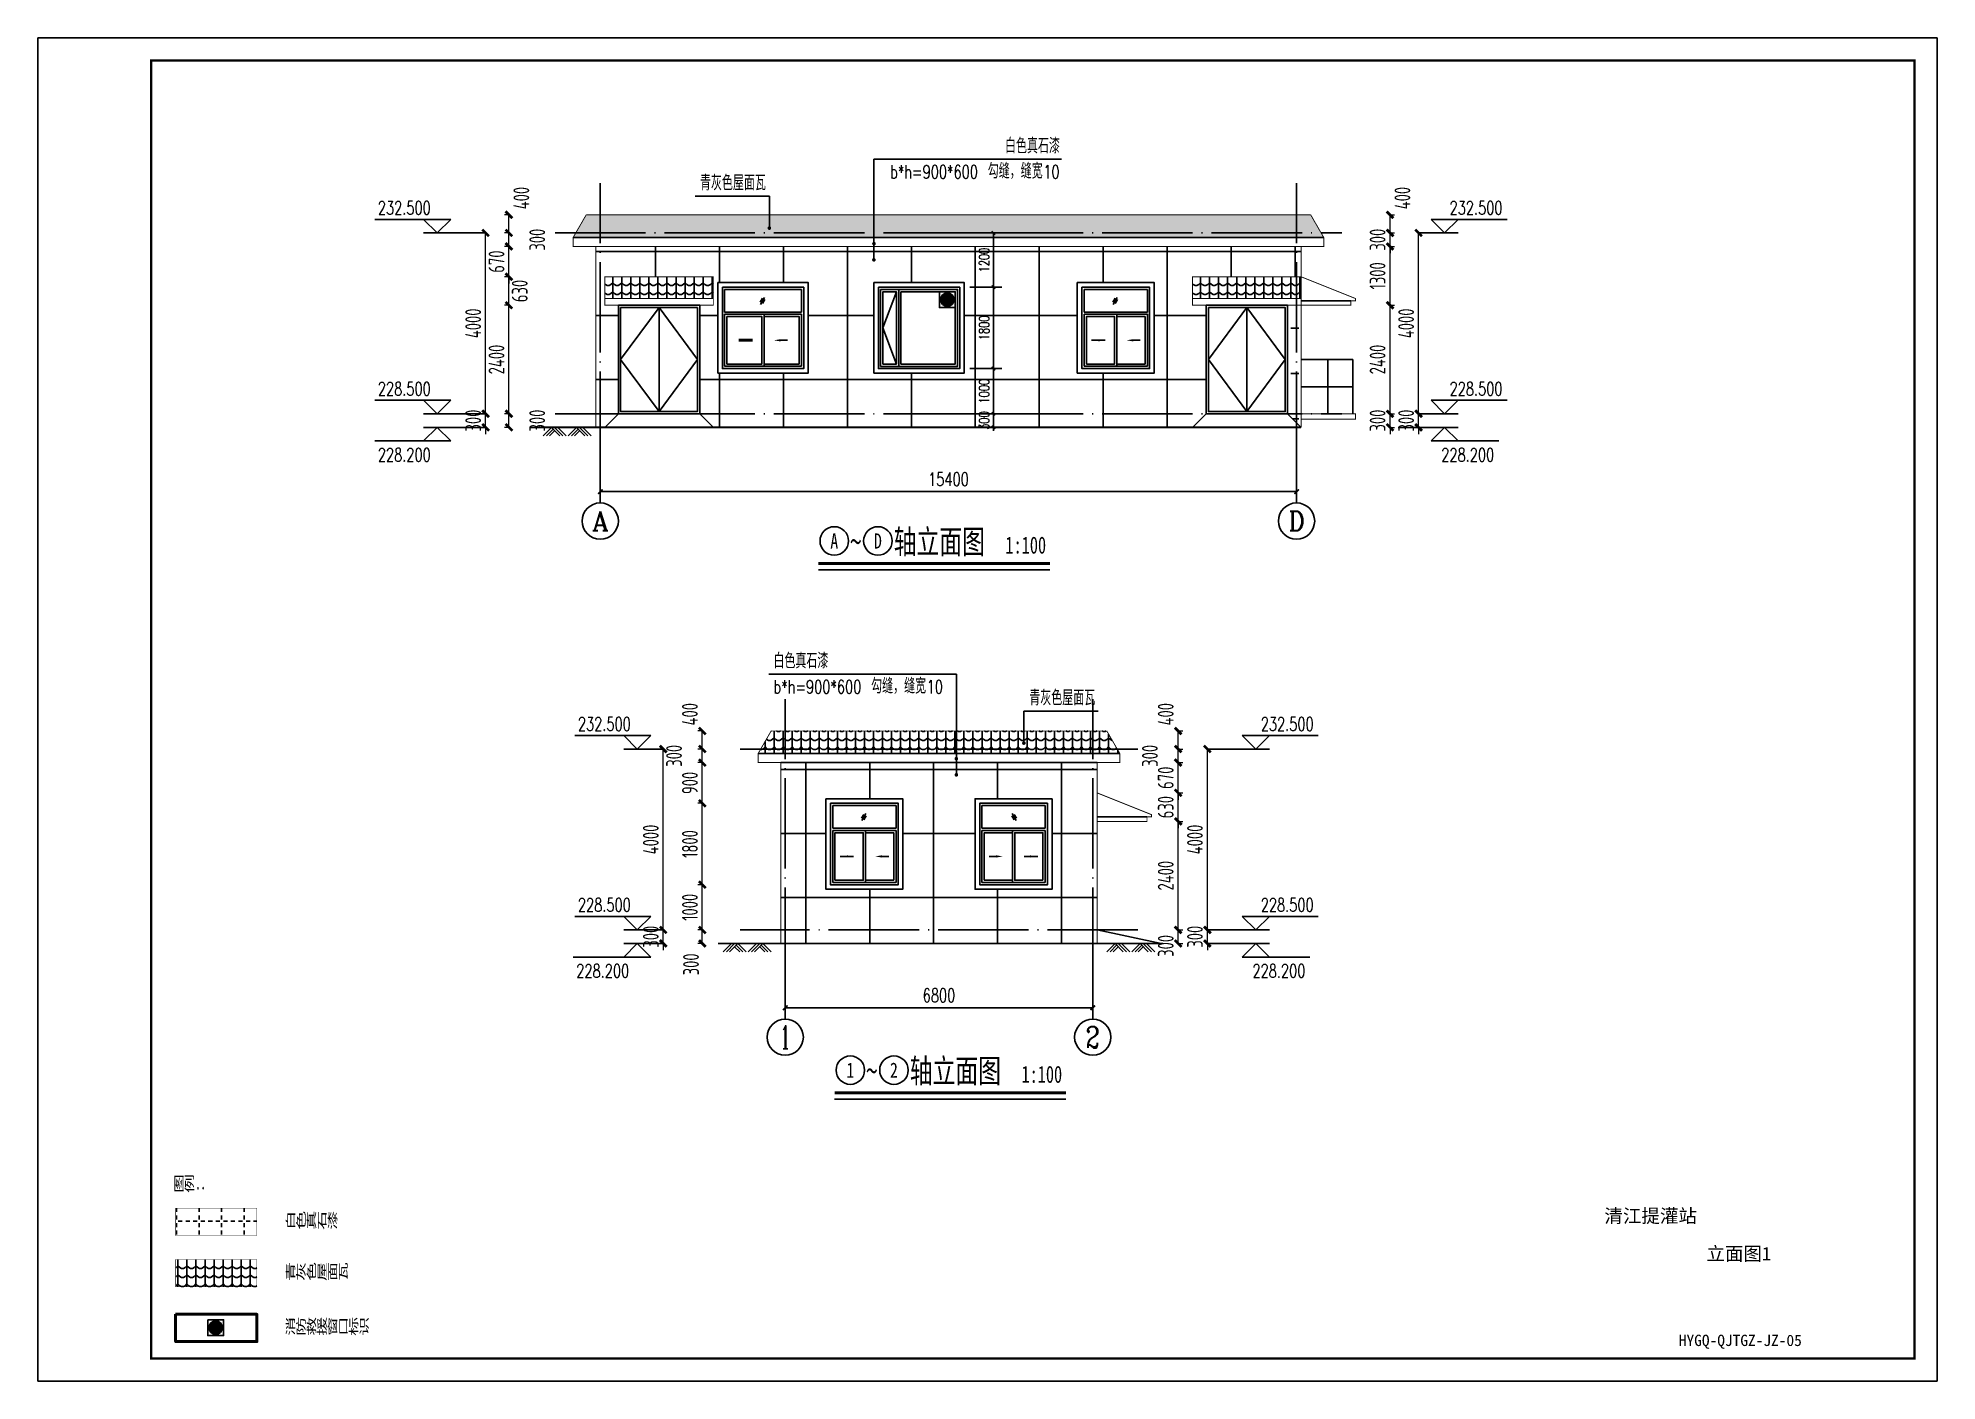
# Model space of a CAD drawing. Header units: millimetres. Extents: x 1742399 to 4898386, y 2481636 to 5226310.
# Drawn here: x 2159283 to 2201283, y 2586514 to 2616214 of the extents above; entities that cross this region are included whole.
import ezdxf
from ezdxf.enums import TextEntityAlignment as Align

# ---------------------------------------------------------------- set-up
doc = ezdxf.new("R2010")
doc.units = ezdxf.units.MM
doc.header["$LTSCALE"] = 1000
doc.linetypes.add('DOTE', pattern=[2.42, 2, -0.2, 0.02, -0.2])
for name, color, linetype in [('AXIS', 3, 'Continuous'), ('AXIS_TEXT', 7, 'Continuous'), ('DIM_ELEV', 3, 'Continuous'), ('DIM_LEAD', 3, 'Continuous'), ('DIM_SYMB', 3, 'Continuous'), ('DOTE', 1, 'DOTE'), ('LATRINE', 6, 'Continuous'), ('PUB_DIM', 3, 'Continuous'), ('PUB_TITLE', 4, 'Continuous'), ('TWT_DIM', 3, 'Continuous'), ('YHG_填充', 8, 'Continuous'), ('YHG_文字', 7, 'Continuous'), ('YHJ_剖面_梁板', 4, 'Continuous'), ('YHJ_尺寸_公标', 3, 'Continuous'), ('YHJ_标高', 3, 'Continuous'), ('YHJ_消防救援标示', 6, 'Continuous'), ('YHJ_立面_墙线中', 2, 'Continuous'), ('YHJ_符号', 3, 'Continuous'), ('YHJ_门窗框', 151, 'Continuous'), ('YHJ_门窗细线', 160, 'Continuous'), ('图框', 7, 'Continuous'), ('建筑-房间填充', 8, 'Continuous')]:
    doc.layers.add(name, color=color, linetype=linetype)
doc.styles.add('_TCH_AXIS', font='COMPLEX', dxfattribs={"bigfont": 'GBCBIG'})
doc.styles.add('_TCH_DIM', font='SIMPLEX', dxfattribs={"bigfont": 'GBCBIG'})
doc.styles.add('_TCH_DIM_T3', font='SIMPLEX', dxfattribs={"width": 0.705882, "bigfont": 'GBCBIG'})
doc.styles.add('biaotilan', font='', dxfattribs={"width": 0.7})
doc.styles.add('COMPLEX', font='COMPLEX')
doc.styles.add('TSSD_Rein', font='TSSDENG', dxfattribs={"width": 0.7, "bigfont": '@1HZTXT'})
doc.styles.add('TSSD_REIN_T3', font='tssdeng.shx', dxfattribs={"width": 0.7, "bigfont": 'hztxt.shx'})
doc.styles.add('YH_TEXT', font='@YH2', dxfattribs={"width": 0.7, "bigfont": '@YH1'})
doc.styles.get('biaotilan').set_extended_font_data('SimSun')
doc.dimstyles.new('_TCH_ARCH&&100', dxfattribs={"dimtxt": 350, "dimasz": 150, "dimexe": 100, "dimexo": 200, "dimgap": 100, "dimtad": 1, "dimdec": 0, "dimzin": 0, "dimdsep": 46, "dimtxsty": 'TSSD_REIN_T3', "dimblk": 'ARCHTICK', "dimcen": 0.09, "dimclrt": 7, "dimazin": 2, "dimtfac": 1, "dimtdec": 0, "dimtix": 1, "dimtmove": 2, "dimatfit": 3, "dimfxl": 1, "dimfxlon": 1, "dimtolj": 1, "dimtzin": 0, "dimlwd": 18, "dimlwe": 18, "dimarcsym": 0})
doc.dimstyles.new('_TCH_ARCH_MM_M&&75', dxfattribs={"dimtxt": 223.125, "dimasz": 75, "dimexe": 187.5, "dimexo": 225, "dimgap": 94.6875, "dimtad": 1, "dimdec": 0, "dimzin": 0, "dimdsep": 46, "dimtxsty": '_TCH_DIM_T3', "dimblk": 'ARCHTICK', "dimcen": 0.09, "dimclrt": 7, "dimazin": 2, "dimtfac": 1, "dimtdec": 0, "dimtix": 1, "dimtmove": 2, "dimatfit": 3, "dimfxl": 75, "dimtolj": 1, "dimtzin": 0, "dimarcsym": 0})
doc.dimstyles.new('_TWT_ARCH&&100', dxfattribs={"dimtxt": 297.5, "dimasz": 100, "dimexe": 250, "dimexo": 300, "dimgap": 126.25, "dimtad": 1, "dimdec": 0, "dimzin": 0, "dimdsep": 46, "dimtxsty": '_TCH_DIM_T3', "dimblk": 'ARCHTICK', "dimcen": 0.09, "dimclrt": 7, "dimazin": 2, "dimtfac": 1, "dimtdec": 0, "dimtix": 1, "dimtmove": 2, "dimatfit": 3, "dimfxl": 75, "dimtolj": 1, "dimtzin": 0, "dimarcsym": 0})
doc.dimstyles.new('YH_D_100', dxfattribs={"dimscale": 100, "dimtxt": 3, "dimasz": 1.5, "dimexe": 1.25, "dimexo": 1, "dimgap": 1.25, "dimtad": 1, "dimdec": 0, "dimzin": 0, "dimdsep": 46, "dimtxsty": 'YH_TEXT', "dimblk1": 'ARCHTICK', "dimblk2": 'ARCHTICK', "dimsah": 1, "dimcen": 0.09, "dimclrt": 7, "dimadec": 0, "dimazin": 0, "dimtfac": 1, "dimtdec": 0, "dimtix": 1, "dimtmove": 2, "dimatfit": 0, "dimfxl": 2, "dimtolj": 1, "dimtzin": 0, "dimarcsym": 0})

msp = doc.modelspace()

# ---------------------------------------------------------------- texts
at = {"layer": 'DIM_ELEV', "color": 7, "style": '_TCH_DIM', "width": 0.705882}
for s, p in [('232.500', (2166800.2, 2612308.6)), ('232.500', (2190503.2, 2612308.6)), ('228.500', (2166800.2, 2608308.6)), ('228.500', (2190503.2, 2608308.6)), ('228.200', (2166800.2, 2606848.6)), ('228.200', (2190319.2, 2606848.6)), ('232.500', (2171224.4, 2600894.8)), ('232.500', (2186327.3, 2600894.8)), ('228.500', (2171224.4, 2596894.8)), ('228.500', (2186327.3, 2596894.8)), ('228.200', (2186143.3, 2595434.8))]:
    msp.add_text(s, height=297.5, dxfattribs=at).set_placement(p)
at = {"layer": 'DIM_LEAD', "color": 7, "style": '_TCH_DIM'}
for s, p in [('白色真石漆', (2180669.9, 2613661.1)), ('勾缝，缝宽', (2180288, 2613104.9)), ('青灰色屋面瓦', (2173924.1, 2612843.8)), ('白色真石漆', (2175548.9, 2602272.8)), ('勾缝，缝宽', (2177708.9, 2601716.6)), ('青灰色屋面瓦', (2181207.5, 2601455.5))]:
    msp.add_text(s, height=337.59, dxfattribs=at).set_placement(p)
at = {"layer": 'DIM_LEAD', "color": 7, "style": '_TCH_DIM', "width": 0.705882}
for s, p in [('b*h=900*600', (2178128, 2613104.9)), ('10', (2181516.7, 2613104.9)), ('b*h=900*600', (2175548.9, 2601716.6)), ('10', (2178937.7, 2601716.6))]:
    msp.add_text(s, height=297.5, dxfattribs=at).set_placement(p)
at = {"layer": 'DIM_SYMB', "color": 7, "style": 'biaotilan'}
for s, height, width, p, p2 in [('A', 336.5, 0.716, (2176807.9, 2604923.7), (2176980.2, 2604923.7)), ('D', 334.8, 0.732749, (2177771, 2604924.6), (2177946.4, 2604924.6)), ('1', 336.1, 0.720115, (2177162.8, 2593220.6), (2177335.8, 2593220.6)), ('2', 335.7, 0.724277, (2178127, 2593220.8), (2178300.8, 2593220.8))]:
    msp.add_text(s, height=height, dxfattribs=dict(at, width=width)).set_placement(p, p2, align=Align.FIT)
at = {"layer": 'DIM_SYMB', "color": 7, "style": 'biaotilan', "width": 0.7}
for s, height, p in [('轴立面图', 528.69, (2178208.7, 2604812)), ('~', 528.7, (2177244, 2604812)), ('1:100', 377.64, (2180679.7, 2604812)), ('轴立面图', 528.69, (2178563.9, 2593108.7)), ('~', 528.7, (2177599.3, 2593108.7)), ('1:100', 377.64, (2181034.9, 2593108.7))]:
    msp.add_text(s, height=height, dxfattribs=at).set_placement(p)
at = {"layer": 'YHG_文字', "style": 'TSSD_Rein', "width": 0.7}
for s, p in [('图例：', (2162282, 2590689.3)), ('白色真石漆', (2164749.1, 2589875.7)), ('青灰色屋面瓦', (2164749.1, 2588742.4)), ('消防救援窗口标识', (2164749.1, 2587531.4))]:
    msp.add_text(s, height=350, dxfattribs=at).set_placement(p)
at = {"layer": 'YHJ_标高', "color": 7, "style": '_TCH_DIM', "width": 0.705882}
msp.add_text('228.200', height=297.5, dxfattribs=at).set_placement((2171188.4, 2595434.8))
at = {"layer": '图框', "style": 'biaotilan'}
for s, height, p in [('清江提灌站', 300, (2193927.4, 2590016.2)), ('立面图1', 300, (2196183.9, 2589180.3)), ('HYGQ-QJTGZ-JZ-05', 250, (2195572.4, 2587288.4))]:
    msp.add_text(s, height=height, dxfattribs=at).set_placement(p)

# ---------------------------------------------------------------- blocks, each defined once
blk = doc.blocks.new('HAYJZ A3')
blk.add_lwpolyline([(4975, -403417), (46975, -403417), (46975, -433117), (4975, -433117), (4975, -403417)])
at = {"const_width": 50}
blk.add_lwpolyline([(7475, -403917), (46475, -403917), (46475, -432617), (7475, -432617), (7475, -403917)], dxfattribs=at)
at = {"layer": 'PUB_TITLE'}
blk.add_lwpolyline([(4975, -433117), (46975, -433117), (46975, -403417), (4975, -403417)], close=True, dxfattribs=at)
blk = doc.blocks.new('_ArchTick')
at = {"color": 0, "linetype": 'ByBlock', "const_width": 0.4}
blk.add_lwpolyline([(-0.5, -0.5), (0.5, 0.5)], dxfattribs=at)
blk = doc.blocks.new('玻璃')
at = {"layer": 'YHJ_符号'}
for p, q in [((122726, -123680), (122726, -123780)), ((122756, -123640), (122756, -123820)), ((122786, -123680), (122786, -123780))]:
    blk.add_line(p, q, dxfattribs=at)
blk = doc.blocks.new('HSGADGSGDSGDSF')
at = {"layer": 'YHJ_门窗框'}
blk.add_lwpolyline([(654970, 84413), (656770, 84413), (656770, 82013), (654970, 82013)], close=True, dxfattribs=at)
at = {"layer": 'YHJ_门窗细线'}
blk.add_line((655870, 84363), (655870, 82063), dxfattribs=at)
blk.add_lwpolyline([(655020, 84363), (656720, 84363), (656720, 82063), (655020, 82063)], close=True, dxfattribs=at)
for points in [[(655870, 84363), (655020, 83213), (655870, 82063)], [(655870, 84363), (656720, 83213), (655870, 82063)]]:
    blk.add_lwpolyline(points, dxfattribs=at)
blk = doc.blocks.new('A$C4EA902EC')
at = {"layer": 'YHJ_消防救援标示'}
h = blk.add_hatch(dxfattribs=at)
h.set_pattern_fill('ANSI31', color=6, scale=20, angle=135, style=0)
h.set_pattern_definition([(180, (-2939646.705, -311489.21), (-5e-15, -31.75), [])])
edge = h.paths.add_edge_path()
edge.add_arc((175, 175), 150, 0, 360)
blk.add_lwpolyline([(0, 0), (350, 0), (350, 350), (0, 350)], close=True, dxfattribs=at)
at = {"layer": 'YHJ_消防救援标示', "color": 6}
blk.add_circle((175, 175), 150, dxfattribs=at)
blk = doc.blocks.new('FAFDCCDEERESSDDFSGSDAGASDGA')
at = {"layer": 'YHJ_门窗框'}
blk.add_lwpolyline([(2134656, 2632935), (2136456, 2632935), (2136456, 2631135), (2134656, 2631135)], close=True, dxfattribs=at)
at = {"layer": 'YHJ_门窗细线'}
for points in [[(2134706, 2632885), (2136406, 2632885), (2136406, 2631185), (2134706, 2631185)], [(2134706, 2632885), (2135106, 2632885), (2135106, 2631185), (2134706, 2631185)], [(2134756, 2632835), (2135056, 2632835), (2135056, 2631235), (2134756, 2631235)], [(2135156, 2632835), (2136356, 2632835), (2136356, 2631235), (2135156, 2631235)]]:
    blk.add_lwpolyline(points, close=True, dxfattribs=at)
for points in [[(2135056, 2631235), (2134756, 2631235), (2134756, 2632835), (2135056, 2632835)], [(2135056, 2632835), (2134756, 2632035), (2135056, 2631235)]]:
    blk.add_lwpolyline(points, dxfattribs=at)
at = {"layer": 'YHJ_消防救援标示', "color": 6, "xscale": -1, "rotation": 180}
blk.add_blockref('A$C4EA902EC', (2136006, 2632835), dxfattribs=at)
blk = doc.blocks.new('*D598')
at = {"layer": 'Defpoints', "color": 0, "transparency": 16777216}
for p in [(2171720, 2606440), (2187120, 2606440), (2187120, 2606182)]:
    blk.add_point(p, dxfattribs=at)
at = {"layer": 'TWT_DIM', "color": 0, "lineweight": -2, "transparency": 16777216}
for p, q in [((2171720, 2606182), (2187120, 2606182)), ((2171720, 2606140), (2171720, 2605932)), ((2187120, 2606140), (2187120, 2605932))]:
    blk.add_line(p, q, dxfattribs=at)
at = {"layer": 'TWT_DIM', "color": 0, "lineweight": -2, "transparency": 16777216, "xscale": 100, "yscale": 100, "zscale": 100, "rotation": 180}
blk.add_blockref('_ArchTick', (2171720, 2606182), dxfattribs=at)
at = {"layer": 'TWT_DIM', "color": 0, "lineweight": -2, "transparency": 16777216, "xscale": 100, "yscale": 100, "zscale": 100}
blk.add_blockref('_ArchTick', (2187120, 2606182), dxfattribs=at)
at = {"layer": 'TWT_DIM', "color": 7, "transparency": 16777216, "insert": (2179420, 2606457), "char_height": 297.5, "attachment_point": 5, "style": '_TCH_DIM_T3'}
blk.add_mtext('\\A1;15400', dxfattribs=at)
blk = doc.blocks.new('_AXISO')
blk.add_circle((0, 0), 0.5)
at = {"layer": 'AXIS_TEXT', "style": 'COMPLEX', "width": 1.041667}
blk.add_attdef('A', text='', height=0.56, dxfattribs=at).set_placement((-0.25, -0.28), (0.25, -0.28), align=Align.FIT)
blk = doc.blocks.new('*D599')
at = {"layer": 'Defpoints', "color": 0, "transparency": 16777216}
for p in [(2188457, 2607904), (2189185, 2607904), (2188457, 2607604)]:
    blk.add_point(p, dxfattribs=at)
at = {"layer": 'PUB_DIM', "color": 0, "lineweight": 18, "transparency": 16777216}
for p, q in [((2189184, 2607904), (2189285, 2607904)), ((2189185, 2607904), (2189185, 2608054)), ((2189185, 2607604), (2189185, 2607904)), ((2189184, 2607604), (2189285, 2607604)), ((2189185, 2607604), (2189185, 2607454))]:
    blk.add_line(p, q, dxfattribs=at)
at = {"layer": 'PUB_DIM', "color": 0, "lineweight": 18, "transparency": 16777216, "xscale": 150, "yscale": 150, "zscale": 150}
for p, rotation in [((2189185, 2607904), 270), ((2189185, 2607604), 90)]:
    blk.add_blockref('_ArchTick', p, dxfattribs=dict(at, rotation=rotation))
at = {"layer": 'PUB_DIM', "color": 7, "transparency": 16777216, "insert": (2188910, 2607754), "char_height": 350, "attachment_point": 5, "rotation": 90, "style": 'TSSD_REIN_T3'}
blk.add_mtext('\\A1;300', dxfattribs=at)
blk = doc.blocks.new('*D600')
at = {"layer": 'Defpoints', "color": 0, "transparency": 16777216}
for p in [(2188457, 2610304), (2189185, 2610304), (2188457, 2607904)]:
    blk.add_point(p, dxfattribs=at)
at = {"layer": 'PUB_DIM', "color": 0, "lineweight": 18, "transparency": 16777216}
for p, q in [((2189184, 2610304), (2189285, 2610304)), ((2189185, 2607904), (2189185, 2610304)), ((2189184, 2607904), (2189285, 2607904))]:
    blk.add_line(p, q, dxfattribs=at)
at = {"layer": 'PUB_DIM', "color": 0, "lineweight": 18, "transparency": 16777216, "xscale": 150, "yscale": 150, "zscale": 150}
for p, rotation in [((2189185, 2610304), 90), ((2189185, 2607904), 270)]:
    blk.add_blockref('_ArchTick', p, dxfattribs=dict(at, rotation=rotation))
at = {"layer": 'PUB_DIM', "color": 7, "transparency": 16777216, "insert": (2188910, 2609104), "char_height": 350, "attachment_point": 5, "rotation": 90, "style": 'TSSD_REIN_T3'}
blk.add_mtext('\\A1;2400', dxfattribs=at)
blk = doc.blocks.new('*D601')
at = {"layer": 'Defpoints', "color": 0, "transparency": 16777216}
for p in [(2188457, 2611604), (2189185, 2611604), (2188457, 2610304)]:
    blk.add_point(p, dxfattribs=at)
at = {"layer": 'PUB_DIM', "color": 0, "lineweight": 18, "transparency": 16777216}
for p, q in [((2189184, 2611604), (2189285, 2611604)), ((2189185, 2610304), (2189185, 2611604)), ((2189184, 2610304), (2189285, 2610304))]:
    blk.add_line(p, q, dxfattribs=at)
at = {"layer": 'PUB_DIM', "color": 0, "lineweight": 18, "transparency": 16777216, "xscale": 150, "yscale": 150, "zscale": 150}
for p, rotation in [((2189185, 2611604), 90), ((2189185, 2610304), 270)]:
    blk.add_blockref('_ArchTick', p, dxfattribs=dict(at, rotation=rotation))
at = {"layer": 'PUB_DIM', "color": 7, "transparency": 16777216, "insert": (2188910, 2610954), "char_height": 350, "attachment_point": 5, "rotation": 90, "style": 'TSSD_REIN_T3'}
blk.add_mtext('\\A1;1300', dxfattribs=at)
blk = doc.blocks.new('*D602')
at = {"layer": 'Defpoints', "color": 0, "transparency": 16777216}
for p in [(2188457, 2611904), (2188457, 2611604), (2189185, 2611904)]:
    blk.add_point(p, dxfattribs=at)
at = {"layer": 'PUB_DIM', "color": 0, "lineweight": 18, "transparency": 16777216}
for p, q in [((2189185, 2611904), (2189185, 2612054)), ((2189184, 2611904), (2189285, 2611904)), ((2189184, 2611604), (2189285, 2611604)), ((2189185, 2611604), (2189185, 2611904)), ((2189185, 2611604), (2189185, 2611454))]:
    blk.add_line(p, q, dxfattribs=at)
at = {"layer": 'PUB_DIM', "color": 0, "lineweight": 18, "transparency": 16777216, "xscale": 150, "yscale": 150, "zscale": 150}
for p, rotation in [((2189185, 2611904), 270), ((2189185, 2611604), 90)]:
    blk.add_blockref('_ArchTick', p, dxfattribs=dict(at, rotation=rotation))
at = {"layer": 'PUB_DIM', "color": 7, "transparency": 16777216, "insert": (2188910, 2611754), "char_height": 350, "attachment_point": 5, "rotation": 90, "style": 'TSSD_REIN_T3'}
blk.add_mtext('\\A1;300', dxfattribs=at)
blk = doc.blocks.new('*D603')
at = {"layer": 'Defpoints', "color": 0, "transparency": 16777216}
for p in [(2188457, 2612304), (2189185, 2612304), (2188457, 2611904)]:
    blk.add_point(p, dxfattribs=at)
at = {"layer": 'PUB_DIM', "color": 0, "lineweight": 18, "transparency": 16777216}
for p, q in [((2189184, 2612304), (2189285, 2612304)), ((2189185, 2611904), (2189185, 2612304)), ((2189184, 2611904), (2189285, 2611904))]:
    blk.add_line(p, q, dxfattribs=at)
at = {"layer": 'PUB_DIM', "color": 0, "lineweight": 18, "transparency": 16777216, "xscale": 150, "yscale": 150, "zscale": 150}
for p, rotation in [((2189185, 2612304), 90), ((2189185, 2611904), 270)]:
    blk.add_blockref('_ArchTick', p, dxfattribs=dict(at, rotation=rotation))
at = {"layer": 'PUB_DIM', "color": 7, "transparency": 16777216, "insert": (2189460, 2612674), "char_height": 350, "attachment_point": 5, "rotation": 90, "style": 'TSSD_REIN_T3'}
blk.add_mtext('\\A1;400', dxfattribs=at)
blk = doc.blocks.new('*D604')
at = {"layer": 'Defpoints', "color": 0, "transparency": 16777216}
for p in [(2169699, 2607904), (2170510, 2607904), (2170510, 2607604)]:
    blk.add_point(p, dxfattribs=at)
at = {"layer": 'PUB_DIM', "color": 0, "lineweight": 18, "transparency": 16777216}
for p, q in [((2169700, 2607904), (2169599, 2607904)), ((2169699, 2607604), (2169699, 2607904)), ((2169700, 2607604), (2169599, 2607604))]:
    blk.add_line(p, q, dxfattribs=at)
at = {"layer": 'PUB_DIM', "color": 0, "lineweight": 18, "transparency": 16777216, "xscale": 150, "yscale": 150, "zscale": 150}
for p, rotation in [((2169699, 2607904), 90), ((2169699, 2607604), 270)]:
    blk.add_blockref('_ArchTick', p, dxfattribs=dict(at, rotation=rotation))
at = {"layer": 'PUB_DIM', "color": 7, "transparency": 16777216, "insert": (2170324, 2607754), "char_height": 350, "attachment_point": 5, "rotation": 90, "style": 'TSSD_REIN_T3'}
blk.add_mtext('\\A1;300', dxfattribs=at)
blk = doc.blocks.new('*D605')
at = {"layer": 'Defpoints', "color": 0, "transparency": 16777216}
for p in [(2169699, 2610304), (2170510, 2610304), (2170510, 2607904)]:
    blk.add_point(p, dxfattribs=at)
at = {"layer": 'PUB_DIM', "color": 0, "lineweight": 18, "transparency": 16777216}
for p, q in [((2169700, 2610304), (2169599, 2610304)), ((2169699, 2607904), (2169699, 2610304)), ((2169700, 2607904), (2169599, 2607904))]:
    blk.add_line(p, q, dxfattribs=at)
at = {"layer": 'PUB_DIM', "color": 0, "lineweight": 18, "transparency": 16777216, "xscale": 150, "yscale": 150, "zscale": 150}
for p, rotation in [((2169699, 2610304), 90), ((2169699, 2607904), 270)]:
    blk.add_blockref('_ArchTick', p, dxfattribs=dict(at, rotation=rotation))
at = {"layer": 'PUB_DIM', "color": 7, "transparency": 16777216, "insert": (2169424, 2609104), "char_height": 350, "attachment_point": 5, "rotation": 90, "style": 'TSSD_REIN_T3'}
blk.add_mtext('\\A1;2400', dxfattribs=at)
blk = doc.blocks.new('*D606')
at = {"layer": 'Defpoints', "color": 0, "transparency": 16777216}
for p in [(2169699, 2610934), (2170510, 2610934), (2170510, 2610304)]:
    blk.add_point(p, dxfattribs=at)
at = {"layer": 'PUB_DIM', "color": 0, "lineweight": 18, "transparency": 16777216}
for p, q in [((2169700, 2610934), (2169599, 2610934)), ((2169699, 2610304), (2169699, 2610934)), ((2169700, 2610304), (2169599, 2610304))]:
    blk.add_line(p, q, dxfattribs=at)
at = {"layer": 'PUB_DIM', "color": 0, "lineweight": 18, "transparency": 16777216, "xscale": 150, "yscale": 150, "zscale": 150}
for p, rotation in [((2169699, 2610934), 90), ((2169699, 2610304), 270)]:
    blk.add_blockref('_ArchTick', p, dxfattribs=dict(at, rotation=rotation))
at = {"layer": 'PUB_DIM', "color": 7, "transparency": 16777216, "insert": (2169938, 2610619), "char_height": 350, "attachment_point": 5, "rotation": 90, "style": 'TSSD_REIN_T3'}
blk.add_mtext('\\A1;630', dxfattribs=at)
blk = doc.blocks.new('*D607')
at = {"layer": 'Defpoints', "color": 0, "transparency": 16777216}
for p in [(2169699, 2611604), (2170510, 2611604), (2170510, 2610934)]:
    blk.add_point(p, dxfattribs=at)
at = {"layer": 'PUB_DIM', "color": 0, "lineweight": 18, "transparency": 16777216}
for p, q in [((2169700, 2611604), (2169599, 2611604)), ((2169699, 2611604), (2169699, 2611754)), ((2169699, 2610934), (2169699, 2611604)), ((2169700, 2610934), (2169599, 2610934)), ((2169699, 2610934), (2169699, 2610784))]:
    blk.add_line(p, q, dxfattribs=at)
at = {"layer": 'PUB_DIM', "color": 0, "lineweight": 18, "transparency": 16777216, "xscale": 150, "yscale": 150, "zscale": 150}
for p, rotation in [((2169699, 2611604), 270), ((2169699, 2610934), 90)]:
    blk.add_blockref('_ArchTick', p, dxfattribs=dict(at, rotation=rotation))
at = {"layer": 'PUB_DIM', "color": 7, "transparency": 16777216, "insert": (2169424, 2611269), "char_height": 350, "attachment_point": 5, "rotation": 90, "style": 'TSSD_REIN_T3'}
blk.add_mtext('\\A1;670', dxfattribs=at)
blk = doc.blocks.new('*D608')
at = {"layer": 'Defpoints', "color": 0, "transparency": 16777216}
for p in [(2169699, 2611904), (2170510, 2611904), (2170510, 2611604)]:
    blk.add_point(p, dxfattribs=at)
at = {"layer": 'PUB_DIM', "color": 0, "lineweight": 18, "transparency": 16777216}
for p, q in [((2169700, 2611904), (2169599, 2611904)), ((2169700, 2611604), (2169599, 2611604)), ((2169699, 2611604), (2169699, 2611904))]:
    blk.add_line(p, q, dxfattribs=at)
at = {"layer": 'PUB_DIM', "color": 0, "lineweight": 18, "transparency": 16777216, "xscale": 150, "yscale": 150, "zscale": 150}
for p, rotation in [((2169699, 2611904), 90), ((2169699, 2611604), 270)]:
    blk.add_blockref('_ArchTick', p, dxfattribs=dict(at, rotation=rotation))
at = {"layer": 'PUB_DIM', "color": 7, "transparency": 16777216, "insert": (2170324, 2611754), "char_height": 350, "attachment_point": 5, "rotation": 90, "style": 'TSSD_REIN_T3'}
blk.add_mtext('\\A1;300', dxfattribs=at)
blk = doc.blocks.new('*D609')
at = {"layer": 'Defpoints', "color": 0, "transparency": 16777216}
for p in [(2169699, 2612304), (2170510, 2612304), (2170510, 2611904)]:
    blk.add_point(p, dxfattribs=at)
at = {"layer": 'PUB_DIM', "color": 0, "lineweight": 18, "transparency": 16777216}
for p, q in [((2169700, 2612304), (2169599, 2612304)), ((2169699, 2611904), (2169699, 2612304)), ((2169700, 2611904), (2169599, 2611904))]:
    blk.add_line(p, q, dxfattribs=at)
at = {"layer": 'PUB_DIM', "color": 0, "lineweight": 18, "transparency": 16777216, "xscale": 150, "yscale": 150, "zscale": 150}
for p, rotation in [((2169699, 2612304), 90), ((2169699, 2611904), 270)]:
    blk.add_blockref('_ArchTick', p, dxfattribs=dict(at, rotation=rotation))
at = {"layer": 'PUB_DIM', "color": 7, "transparency": 16777216, "insert": (2169974, 2612674), "char_height": 350, "attachment_point": 5, "rotation": 90, "style": 'TSSD_REIN_T3'}
blk.add_mtext('\\A1;400', dxfattribs=at)
blk = doc.blocks.new('*D610')
at = {"layer": 'Defpoints', "color": 0, "transparency": 16777216}
for p in [(2169183, 2607904), (2170314, 2607904), (2170314, 2607604)]:
    blk.add_point(p, dxfattribs=at)
at = {"layer": 'PUB_DIM', "color": 0, "lineweight": 18, "transparency": 16777216}
for p, q in [((2169184, 2607904), (2169083, 2607904)), ((2169183, 2607904), (2169183, 2608054)), ((2169183, 2607604), (2169183, 2607904)), ((2169184, 2607604), (2169083, 2607604)), ((2169183, 2607604), (2169183, 2607454))]:
    blk.add_line(p, q, dxfattribs=at)
at = {"layer": 'PUB_DIM', "color": 0, "lineweight": 18, "transparency": 16777216, "xscale": 150, "yscale": 150, "zscale": 150}
for p, rotation in [((2169183, 2607904), 270), ((2169183, 2607604), 90)]:
    blk.add_blockref('_ArchTick', p, dxfattribs=dict(at, rotation=rotation))
at = {"layer": 'PUB_DIM', "color": 7, "transparency": 16777216, "insert": (2168908, 2607754), "char_height": 350, "attachment_point": 5, "rotation": 90, "style": 'TSSD_REIN_T3'}
blk.add_mtext('\\A1;300', dxfattribs=at)
blk = doc.blocks.new('*D611')
at = {"layer": 'Defpoints', "color": 0, "transparency": 16777216}
for p in [(2169183, 2611904), (2170314, 2611904), (2170314, 2607904)]:
    blk.add_point(p, dxfattribs=at)
at = {"layer": 'PUB_DIM', "color": 0, "lineweight": 18, "transparency": 16777216}
for p, q in [((2169184, 2611904), (2169083, 2611904)), ((2169183, 2607904), (2169183, 2611904)), ((2169184, 2607904), (2169083, 2607904))]:
    blk.add_line(p, q, dxfattribs=at)
at = {"layer": 'PUB_DIM', "color": 0, "lineweight": 18, "transparency": 16777216, "xscale": 150, "yscale": 150, "zscale": 150}
for p, rotation in [((2169183, 2611904), 90), ((2169183, 2607904), 270)]:
    blk.add_blockref('_ArchTick', p, dxfattribs=dict(at, rotation=rotation))
at = {"layer": 'PUB_DIM', "color": 7, "transparency": 16777216, "insert": (2168908, 2609904), "char_height": 350, "attachment_point": 5, "rotation": 90, "style": 'TSSD_REIN_T3'}
blk.add_mtext('\\A1;4000', dxfattribs=at)
blk = doc.blocks.new('*D612')
at = {"layer": 'Defpoints', "color": 0, "transparency": 16777216}
for p in [(2188682, 2607904), (2189817, 2607904), (2188682, 2607604)]:
    blk.add_point(p, dxfattribs=at)
at = {"layer": 'PUB_DIM', "color": 0, "lineweight": 18, "transparency": 16777216}
for p, q in [((2189816, 2607904), (2189917, 2607904)), ((2189817, 2607904), (2189817, 2608054)), ((2189817, 2607604), (2189817, 2607904)), ((2189816, 2607604), (2189917, 2607604)), ((2189817, 2607604), (2189817, 2607454))]:
    blk.add_line(p, q, dxfattribs=at)
at = {"layer": 'PUB_DIM', "color": 0, "lineweight": 18, "transparency": 16777216, "xscale": 150, "yscale": 150, "zscale": 150}
for p, rotation in [((2189817, 2607904), 270), ((2189817, 2607604), 90)]:
    blk.add_blockref('_ArchTick', p, dxfattribs=dict(at, rotation=rotation))
at = {"layer": 'PUB_DIM', "color": 7, "transparency": 16777216, "insert": (2189542, 2607754), "char_height": 350, "attachment_point": 5, "rotation": 90, "style": 'TSSD_REIN_T3'}
blk.add_mtext('\\A1;300', dxfattribs=at)
blk = doc.blocks.new('*D613')
at = {"layer": 'Defpoints', "color": 0, "transparency": 16777216}
for p in [(2188682, 2611904), (2189817, 2611904), (2188682, 2607904)]:
    blk.add_point(p, dxfattribs=at)
at = {"layer": 'PUB_DIM', "color": 0, "lineweight": 18, "transparency": 16777216}
for p, q in [((2189816, 2611904), (2189917, 2611904)), ((2189817, 2607904), (2189817, 2611904)), ((2189816, 2607904), (2189917, 2607904))]:
    blk.add_line(p, q, dxfattribs=at)
at = {"layer": 'PUB_DIM', "color": 0, "lineweight": 18, "transparency": 16777216, "xscale": 150, "yscale": 150, "zscale": 150}
for p, rotation in [((2189817, 2611904), 90), ((2189817, 2607904), 270)]:
    blk.add_blockref('_ArchTick', p, dxfattribs=dict(at, rotation=rotation))
at = {"layer": 'PUB_DIM', "color": 7, "transparency": 16777216, "insert": (2189542, 2609904), "char_height": 350, "attachment_point": 5, "rotation": 90, "style": 'TSSD_REIN_T3'}
blk.add_mtext('\\A1;4000', dxfattribs=at)
blk = doc.blocks.new('*D631')
at = {"layer": 'Defpoints', "color": 0, "transparency": 16777216}
for p in [(2175810, 2595026), (2182610, 2595026), (2182610, 2594769)]:
    blk.add_point(p, dxfattribs=at)
at = {"layer": 'TWT_DIM', "color": 0, "lineweight": -2, "transparency": 16777216}
for p, q in [((2175810, 2594769), (2182610, 2594769)), ((2175810, 2594726), (2175810, 2594519)), ((2182610, 2594726), (2182610, 2594519))]:
    blk.add_line(p, q, dxfattribs=at)
at = {"layer": 'TWT_DIM', "color": 0, "lineweight": -2, "transparency": 16777216, "xscale": 100, "yscale": 100, "zscale": 100, "rotation": 180}
blk.add_blockref('_ArchTick', (2175810, 2594769), dxfattribs=at)
at = {"layer": 'TWT_DIM', "color": 0, "lineweight": -2, "transparency": 16777216, "xscale": 100, "yscale": 100, "zscale": 100}
blk.add_blockref('_ArchTick', (2182610, 2594769), dxfattribs=at)
at = {"layer": 'TWT_DIM', "color": 7, "transparency": 16777216, "insert": (2179210, 2595044), "char_height": 297.5, "attachment_point": 5, "style": '_TCH_DIM_T3'}
blk.add_mtext('\\A1;6800', dxfattribs=at)
blk = doc.blocks.new('*D632')
at = {"layer": 'Defpoints', "color": 0, "transparency": 16777216}
for p in [(2173976, 2596490), (2174704, 2596490), (2174704, 2596190)]:
    blk.add_point(p, dxfattribs=at)
at = {"layer": 'PUB_DIM', "color": 0, "lineweight": 18, "transparency": 16777216}
for p, q in [((2173977, 2596490), (2173876, 2596490)), ((2173976, 2596190), (2173976, 2596490)), ((2173977, 2596190), (2173876, 2596190))]:
    blk.add_line(p, q, dxfattribs=at)
at = {"layer": 'PUB_DIM', "color": 0, "lineweight": 18, "transparency": 16777216, "xscale": 150, "yscale": 150, "zscale": 150}
for p, rotation in [((2173976, 2596490), 90), ((2173976, 2596190), 270)]:
    blk.add_blockref('_ArchTick', p, dxfattribs=dict(at, rotation=rotation))
at = {"layer": 'PUB_DIM', "color": 7, "transparency": 16777216, "insert": (2173726, 2595728), "char_height": 350, "attachment_point": 5, "rotation": 90, "style": 'TSSD_REIN_T3'}
blk.add_mtext('\\A1;300', dxfattribs=at)
blk = doc.blocks.new('*D633')
at = {"layer": 'Defpoints', "color": 0, "transparency": 16777216}
for p in [(2173976, 2597490), (2174704, 2597490), (2174704, 2596490)]:
    blk.add_point(p, dxfattribs=at)
at = {"layer": 'PUB_DIM', "color": 0, "lineweight": 18, "transparency": 16777216}
for p, q in [((2173977, 2597490), (2173876, 2597490)), ((2173976, 2596490), (2173976, 2597490)), ((2173977, 2596490), (2173876, 2596490))]:
    blk.add_line(p, q, dxfattribs=at)
at = {"layer": 'PUB_DIM', "color": 0, "lineweight": 18, "transparency": 16777216, "xscale": 150, "yscale": 150, "zscale": 150}
for p, rotation in [((2173976, 2597490), 90), ((2173976, 2596490), 270)]:
    blk.add_blockref('_ArchTick', p, dxfattribs=dict(at, rotation=rotation))
at = {"layer": 'PUB_DIM', "color": 7, "transparency": 16777216, "insert": (2173701, 2596990), "char_height": 350, "attachment_point": 5, "rotation": 90, "style": 'TSSD_REIN_T3'}
blk.add_mtext('\\A1;1000', dxfattribs=at)
blk = doc.blocks.new('*D634')
at = {"layer": 'Defpoints', "color": 0, "transparency": 16777216}
for p in [(2173976, 2599290), (2174704, 2599290), (2174704, 2597490)]:
    blk.add_point(p, dxfattribs=at)
at = {"layer": 'PUB_DIM', "color": 0, "lineweight": 18, "transparency": 16777216}
for p, q in [((2173977, 2599290), (2173876, 2599290)), ((2173976, 2597490), (2173976, 2599290)), ((2173977, 2597490), (2173876, 2597490))]:
    blk.add_line(p, q, dxfattribs=at)
at = {"layer": 'PUB_DIM', "color": 0, "lineweight": 18, "transparency": 16777216, "xscale": 150, "yscale": 150, "zscale": 150}
for p, rotation in [((2173976, 2599290), 90), ((2173976, 2597490), 270)]:
    blk.add_blockref('_ArchTick', p, dxfattribs=dict(at, rotation=rotation))
at = {"layer": 'PUB_DIM', "color": 7, "transparency": 16777216, "insert": (2173701, 2598390), "char_height": 350, "attachment_point": 5, "rotation": 90, "style": 'TSSD_REIN_T3'}
blk.add_mtext('\\A1;1800', dxfattribs=at)
blk = doc.blocks.new('*D635')
at = {"layer": 'Defpoints', "color": 0, "transparency": 16777216}
for p in [(2173976, 2600190), (2174704, 2600190), (2174704, 2599290)]:
    blk.add_point(p, dxfattribs=at)
at = {"layer": 'PUB_DIM', "color": 0, "lineweight": 18, "transparency": 16777216}
for p, q in [((2173977, 2600190), (2173876, 2600190)), ((2173976, 2599290), (2173976, 2600190)), ((2173977, 2599290), (2173876, 2599290))]:
    blk.add_line(p, q, dxfattribs=at)
at = {"layer": 'PUB_DIM', "color": 0, "lineweight": 18, "transparency": 16777216, "xscale": 150, "yscale": 150, "zscale": 150}
for p, rotation in [((2173976, 2600190), 90), ((2173976, 2599290), 270)]:
    blk.add_blockref('_ArchTick', p, dxfattribs=dict(at, rotation=rotation))
at = {"layer": 'PUB_DIM', "color": 7, "transparency": 16777216, "insert": (2173701, 2599740), "char_height": 350, "attachment_point": 5, "rotation": 90, "style": 'TSSD_REIN_T3'}
blk.add_mtext('\\A1;900', dxfattribs=at)
blk = doc.blocks.new('*D636')
at = {"layer": 'Defpoints', "color": 0, "transparency": 16777216}
for p in [(2173976, 2600490), (2174704, 2600490), (2174704, 2600190)]:
    blk.add_point(p, dxfattribs=at)
at = {"layer": 'PUB_DIM', "color": 0, "lineweight": 18, "transparency": 16777216}
for p, q in [((2173977, 2600490), (2173876, 2600490)), ((2173976, 2600190), (2173976, 2600490)), ((2173977, 2600190), (2173876, 2600190))]:
    blk.add_line(p, q, dxfattribs=at)
at = {"layer": 'PUB_DIM', "color": 0, "lineweight": 18, "transparency": 16777216, "xscale": 150, "yscale": 150, "zscale": 150}
for p, rotation in [((2173976, 2600490), 90), ((2173976, 2600190), 270)]:
    blk.add_blockref('_ArchTick', p, dxfattribs=dict(at, rotation=rotation))
at = {"layer": 'PUB_DIM', "color": 7, "transparency": 16777216, "insert": (2173351, 2600340), "char_height": 350, "attachment_point": 5, "rotation": 90, "style": 'TSSD_REIN_T3'}
blk.add_mtext('\\A1;300', dxfattribs=at)
blk = doc.blocks.new('*D637')
at = {"layer": 'Defpoints', "color": 0, "transparency": 16777216}
for p in [(2173976, 2600890), (2174704, 2600890), (2174704, 2600490)]:
    blk.add_point(p, dxfattribs=at)
at = {"layer": 'PUB_DIM', "color": 0, "lineweight": 18, "transparency": 16777216}
for p, q in [((2173977, 2600890), (2173876, 2600890)), ((2173976, 2600490), (2173976, 2600890)), ((2173977, 2600490), (2173876, 2600490))]:
    blk.add_line(p, q, dxfattribs=at)
at = {"layer": 'PUB_DIM', "color": 0, "lineweight": 18, "transparency": 16777216, "xscale": 150, "yscale": 150, "zscale": 150}
for p, rotation in [((2173976, 2600890), 90), ((2173976, 2600490), 270)]:
    blk.add_blockref('_ArchTick', p, dxfattribs=dict(at, rotation=rotation))
at = {"layer": 'PUB_DIM', "color": 7, "transparency": 16777216, "insert": (2173701, 2601260), "char_height": 350, "attachment_point": 5, "rotation": 90, "style": 'TSSD_REIN_T3'}
blk.add_mtext('\\A1;400', dxfattribs=at)
blk = doc.blocks.new('*D638')
at = {"layer": 'Defpoints', "color": 0, "transparency": 16777216}
for p in [(2183689, 2596490), (2184500, 2596490), (2183689, 2596190)]:
    blk.add_point(p, dxfattribs=at)
at = {"layer": 'PUB_DIM', "color": 0, "lineweight": 18, "transparency": 16777216}
for p, q in [((2184499, 2596490), (2184600, 2596490)), ((2184500, 2596190), (2184500, 2596490)), ((2184499, 2596190), (2184600, 2596190))]:
    blk.add_line(p, q, dxfattribs=at)
at = {"layer": 'PUB_DIM', "color": 0, "lineweight": 18, "transparency": 16777216, "xscale": 150, "yscale": 150, "zscale": 150}
for p, rotation in [((2184500, 2596490), 90), ((2184500, 2596190), 270)]:
    blk.add_blockref('_ArchTick', p, dxfattribs=dict(at, rotation=rotation))
at = {"layer": 'PUB_DIM', "color": 7, "transparency": 16777216, "insert": (2184226, 2596137), "char_height": 350, "attachment_point": 5, "rotation": 90, "style": 'TSSD_REIN_T3'}
blk.add_mtext('\\A1;300', dxfattribs=at)
blk = doc.blocks.new('*D639')
at = {"layer": 'Defpoints', "color": 0, "transparency": 16777216}
for p in [(2183689, 2598890), (2184500, 2598890), (2183689, 2596490)]:
    blk.add_point(p, dxfattribs=at)
at = {"layer": 'PUB_DIM', "color": 0, "lineweight": 18, "transparency": 16777216}
for p, q in [((2184499, 2598890), (2184600, 2598890)), ((2184500, 2596490), (2184500, 2598890)), ((2184499, 2596490), (2184600, 2596490))]:
    blk.add_line(p, q, dxfattribs=at)
at = {"layer": 'PUB_DIM', "color": 0, "lineweight": 18, "transparency": 16777216, "xscale": 150, "yscale": 150, "zscale": 150}
for p, rotation in [((2184500, 2598890), 90), ((2184500, 2596490), 270)]:
    blk.add_blockref('_ArchTick', p, dxfattribs=dict(at, rotation=rotation))
at = {"layer": 'PUB_DIM', "color": 7, "transparency": 16777216, "insert": (2184225, 2597690), "char_height": 350, "attachment_point": 5, "rotation": 90, "style": 'TSSD_REIN_T3'}
blk.add_mtext('\\A1;2400', dxfattribs=at)
blk = doc.blocks.new('*D640')
at = {"layer": 'Defpoints', "color": 0, "transparency": 16777216}
for p in [(2183689, 2599520), (2184500, 2599520), (2183689, 2598890)]:
    blk.add_point(p, dxfattribs=at)
at = {"layer": 'PUB_DIM', "color": 0, "lineweight": 18, "transparency": 16777216}
for p, q in [((2184499, 2599520), (2184600, 2599520)), ((2184500, 2599520), (2184500, 2599670)), ((2184500, 2598890), (2184500, 2599520)), ((2184499, 2598890), (2184600, 2598890)), ((2184500, 2598890), (2184500, 2598740))]:
    blk.add_line(p, q, dxfattribs=at)
at = {"layer": 'PUB_DIM', "color": 0, "lineweight": 18, "transparency": 16777216, "xscale": 150, "yscale": 150, "zscale": 150}
for p, rotation in [((2184500, 2599520), 270), ((2184500, 2598890), 90)]:
    blk.add_blockref('_ArchTick', p, dxfattribs=dict(at, rotation=rotation))
at = {"layer": 'PUB_DIM', "color": 7, "transparency": 16777216, "insert": (2184225, 2599205), "char_height": 350, "attachment_point": 5, "rotation": 90, "style": 'TSSD_REIN_T3'}
blk.add_mtext('\\A1;630', dxfattribs=at)
blk = doc.blocks.new('*D641')
at = {"layer": 'Defpoints', "color": 0, "transparency": 16777216}
for p in [(2183689, 2600190), (2184500, 2600190), (2183689, 2599520)]:
    blk.add_point(p, dxfattribs=at)
at = {"layer": 'PUB_DIM', "color": 0, "lineweight": 18, "transparency": 16777216}
for p, q in [((2184500, 2600190), (2184500, 2600340)), ((2184499, 2600190), (2184600, 2600190)), ((2184500, 2599520), (2184500, 2600190)), ((2184499, 2599520), (2184600, 2599520)), ((2184500, 2599520), (2184500, 2599370))]:
    blk.add_line(p, q, dxfattribs=at)
at = {"layer": 'PUB_DIM', "color": 0, "lineweight": 18, "transparency": 16777216, "xscale": 150, "yscale": 150, "zscale": 150}
for p, rotation in [((2184500, 2600190), 270), ((2184500, 2599520), 90)]:
    blk.add_blockref('_ArchTick', p, dxfattribs=dict(at, rotation=rotation))
at = {"layer": 'PUB_DIM', "color": 7, "transparency": 16777216, "insert": (2184225, 2599855), "char_height": 350, "attachment_point": 5, "rotation": 90, "style": 'TSSD_REIN_T3'}
blk.add_mtext('\\A1;670', dxfattribs=at)
blk = doc.blocks.new('*D642')
at = {"layer": 'Defpoints', "color": 0, "transparency": 16777216}
for p in [(2183689, 2600490), (2184500, 2600490), (2183689, 2600190)]:
    blk.add_point(p, dxfattribs=at)
at = {"layer": 'PUB_DIM', "color": 0, "lineweight": 18, "transparency": 16777216}
for p, q in [((2184499, 2600490), (2184600, 2600490)), ((2184500, 2600190), (2184500, 2600490)), ((2184499, 2600190), (2184600, 2600190))]:
    blk.add_line(p, q, dxfattribs=at)
at = {"layer": 'PUB_DIM', "color": 0, "lineweight": 18, "transparency": 16777216, "xscale": 150, "yscale": 150, "zscale": 150}
for p, rotation in [((2184500, 2600490), 90), ((2184500, 2600190), 270)]:
    blk.add_blockref('_ArchTick', p, dxfattribs=dict(at, rotation=rotation))
at = {"layer": 'PUB_DIM', "color": 7, "transparency": 16777216, "insert": (2183875, 2600340), "char_height": 350, "attachment_point": 5, "rotation": 90, "style": 'TSSD_REIN_T3'}
blk.add_mtext('\\A1;300', dxfattribs=at)
blk = doc.blocks.new('*D643')
at = {"layer": 'Defpoints', "color": 0, "transparency": 16777216}
for p in [(2183689, 2600890), (2184500, 2600890), (2183689, 2600490)]:
    blk.add_point(p, dxfattribs=at)
at = {"layer": 'PUB_DIM', "color": 0, "lineweight": 18, "transparency": 16777216}
for p, q in [((2184499, 2600890), (2184600, 2600890)), ((2184500, 2600490), (2184500, 2600890)), ((2184499, 2600490), (2184600, 2600490))]:
    blk.add_line(p, q, dxfattribs=at)
at = {"layer": 'PUB_DIM', "color": 0, "lineweight": 18, "transparency": 16777216, "xscale": 150, "yscale": 150, "zscale": 150}
for p, rotation in [((2184500, 2600890), 90), ((2184500, 2600490), 270)]:
    blk.add_blockref('_ArchTick', p, dxfattribs=dict(at, rotation=rotation))
at = {"layer": 'PUB_DIM', "color": 7, "transparency": 16777216, "insert": (2184225, 2601260), "char_height": 350, "attachment_point": 5, "rotation": 90, "style": 'TSSD_REIN_T3'}
blk.add_mtext('\\A1;400', dxfattribs=at)
blk = doc.blocks.new('*D644')
at = {"layer": 'Defpoints', "color": 0, "transparency": 16777216}
for p in [(2184016, 2596490), (2185146, 2596490), (2184016, 2596190)]:
    blk.add_point(p, dxfattribs=at)
at = {"layer": 'PUB_DIM', "color": 0, "lineweight": 18, "transparency": 16777216}
for p, q in [((2185145, 2596490), (2185246, 2596490)), ((2185146, 2596490), (2185146, 2596640)), ((2185146, 2596190), (2185146, 2596490)), ((2185145, 2596190), (2185246, 2596190)), ((2185146, 2596190), (2185146, 2596040))]:
    blk.add_line(p, q, dxfattribs=at)
at = {"layer": 'PUB_DIM', "color": 0, "lineweight": 18, "transparency": 16777216, "xscale": 150, "yscale": 150, "zscale": 150}
for p, rotation in [((2185146, 2596490), 270), ((2185146, 2596190), 90)]:
    blk.add_blockref('_ArchTick', p, dxfattribs=dict(at, rotation=rotation))
at = {"layer": 'PUB_DIM', "color": 7, "transparency": 16777216, "insert": (2184871, 2596340), "char_height": 350, "attachment_point": 5, "rotation": 90, "style": 'TSSD_REIN_T3'}
blk.add_mtext('\\A1;300', dxfattribs=at)
blk = doc.blocks.new('*D645')
at = {"layer": 'Defpoints', "color": 0, "transparency": 16777216}
for p in [(2184016, 2600490), (2185146, 2600490), (2184016, 2596490)]:
    blk.add_point(p, dxfattribs=at)
at = {"layer": 'PUB_DIM', "color": 0, "lineweight": 18, "transparency": 16777216}
for p, q in [((2185145, 2600490), (2185246, 2600490)), ((2185146, 2596490), (2185146, 2600490)), ((2185145, 2596490), (2185246, 2596490))]:
    blk.add_line(p, q, dxfattribs=at)
at = {"layer": 'PUB_DIM', "color": 0, "lineweight": 18, "transparency": 16777216, "xscale": 150, "yscale": 150, "zscale": 150}
for p, rotation in [((2185146, 2600490), 90), ((2185146, 2596490), 270)]:
    blk.add_blockref('_ArchTick', p, dxfattribs=dict(at, rotation=rotation))
at = {"layer": 'PUB_DIM', "color": 7, "transparency": 16777216, "insert": (2184871, 2598490), "char_height": 350, "attachment_point": 5, "rotation": 90, "style": 'TSSD_REIN_T3'}
blk.add_mtext('\\A1;4000', dxfattribs=at)
blk = doc.blocks.new('*D646')
at = {"layer": 'Defpoints', "color": 0, "transparency": 16777216}
for p in [(2173112, 2596490), (2174247, 2596490), (2174247, 2596190)]:
    blk.add_point(p, dxfattribs=at)
at = {"layer": 'PUB_DIM', "color": 0, "lineweight": 18, "transparency": 16777216}
for p, q in [((2173113, 2596490), (2173012, 2596490)), ((2173112, 2596490), (2173112, 2596640)), ((2173112, 2596190), (2173112, 2596490)), ((2173113, 2596190), (2173012, 2596190)), ((2173112, 2596190), (2173112, 2596040))]:
    blk.add_line(p, q, dxfattribs=at)
at = {"layer": 'PUB_DIM', "color": 0, "lineweight": 18, "transparency": 16777216, "xscale": 150, "yscale": 150, "zscale": 150}
for p, rotation in [((2173112, 2596490), 270), ((2173112, 2596190), 90)]:
    blk.add_blockref('_ArchTick', p, dxfattribs=dict(at, rotation=rotation))
at = {"layer": 'PUB_DIM', "color": 7, "transparency": 16777216, "insert": (2172837, 2596340), "char_height": 350, "attachment_point": 5, "rotation": 90, "style": 'TSSD_REIN_T3'}
blk.add_mtext('\\A1;300', dxfattribs=at)
blk = doc.blocks.new('*D647')
at = {"layer": 'Defpoints', "color": 0, "transparency": 16777216}
for p in [(2173112, 2600490), (2174247, 2600490), (2174247, 2596490)]:
    blk.add_point(p, dxfattribs=at)
at = {"layer": 'PUB_DIM', "color": 0, "lineweight": 18, "transparency": 16777216}
for p, q in [((2173113, 2600490), (2173012, 2600490)), ((2173112, 2596490), (2173112, 2600490)), ((2173113, 2596490), (2173012, 2596490))]:
    blk.add_line(p, q, dxfattribs=at)
at = {"layer": 'PUB_DIM', "color": 0, "lineweight": 18, "transparency": 16777216, "xscale": 150, "yscale": 150, "zscale": 150}
for p, rotation in [((2173112, 2600490), 90), ((2173112, 2596490), 270)]:
    blk.add_blockref('_ArchTick', p, dxfattribs=dict(at, rotation=rotation))
at = {"layer": 'PUB_DIM', "color": 7, "transparency": 16777216, "insert": (2172837, 2598490), "char_height": 350, "attachment_point": 5, "rotation": 90, "style": 'TSSD_REIN_T3'}
blk.add_mtext('\\A1;4000', dxfattribs=at)
blk = doc.blocks.new('*D752')
at = {"layer": 'Defpoints', "color": 0, "transparency": 16777216}
for p in [(2179670, 2611904), (2180415, 2611904), (2179670, 2610704)]:
    blk.add_point(p, dxfattribs=at)
at = {"layer": 'YHJ_尺寸_公标', "color": 0, "lineweight": -2, "transparency": 16777216}
for p, q in [((2179895, 2611904), (2180603, 2611904)), ((2180415, 2610704), (2180415, 2611904)), ((2179895, 2610704), (2180603, 2610704))]:
    blk.add_line(p, q, dxfattribs=at)
at = {"layer": 'YHJ_尺寸_公标', "color": 0, "lineweight": -2, "transparency": 16777216, "xscale": 75, "yscale": 75, "zscale": 75}
for p, rotation in [((2180415, 2611904), 90), ((2180415, 2610704), 270)]:
    blk.add_blockref('_ArchTick', p, dxfattribs=dict(at, rotation=rotation))
at = {"layer": 'YHJ_尺寸_公标', "color": 7, "transparency": 16777216, "insert": (2180209, 2611304), "char_height": 223.1, "attachment_point": 5, "rotation": 90, "style": '_TCH_DIM_T3'}
blk.add_mtext('\\A1;1200', dxfattribs=at)
blk = doc.blocks.new('*D753')
at = {"layer": 'Defpoints', "color": 0, "transparency": 16777216}
for p in [(2179670, 2610704), (2180415, 2610704), (2179670, 2608904)]:
    blk.add_point(p, dxfattribs=at)
at = {"layer": 'YHJ_尺寸_公标', "color": 0, "lineweight": -2, "transparency": 16777216}
for p, q in [((2179895, 2610704), (2180603, 2610704)), ((2180415, 2608904), (2180415, 2610704)), ((2179895, 2608904), (2180603, 2608904))]:
    blk.add_line(p, q, dxfattribs=at)
at = {"layer": 'YHJ_尺寸_公标', "color": 0, "lineweight": -2, "transparency": 16777216, "xscale": 75, "yscale": 75, "zscale": 75}
for p, rotation in [((2180415, 2610704), 90), ((2180415, 2608904), 270)]:
    blk.add_blockref('_ArchTick', p, dxfattribs=dict(at, rotation=rotation))
at = {"layer": 'YHJ_尺寸_公标', "color": 7, "transparency": 16777216, "insert": (2180209, 2609804), "char_height": 223.1, "attachment_point": 5, "rotation": 90, "style": '_TCH_DIM_T3'}
blk.add_mtext('\\A1;1800', dxfattribs=at)
blk = doc.blocks.new('*D754')
at = {"layer": 'Defpoints', "color": 0, "transparency": 16777216}
for p in [(2179670, 2608904), (2180415, 2608904), (2179670, 2607904)]:
    blk.add_point(p, dxfattribs=at)
at = {"layer": 'YHJ_尺寸_公标', "color": 0, "lineweight": -2, "transparency": 16777216}
for p, q in [((2179895, 2608904), (2180603, 2608904)), ((2180415, 2607904), (2180415, 2608904)), ((2179895, 2607904), (2180603, 2607904))]:
    blk.add_line(p, q, dxfattribs=at)
at = {"layer": 'YHJ_尺寸_公标', "color": 0, "lineweight": -2, "transparency": 16777216, "xscale": 75, "yscale": 75, "zscale": 75}
for p, rotation in [((2180415, 2608904), 90), ((2180415, 2607904), 270)]:
    blk.add_blockref('_ArchTick', p, dxfattribs=dict(at, rotation=rotation))
at = {"layer": 'YHJ_尺寸_公标', "color": 7, "transparency": 16777216, "insert": (2180209, 2608404), "char_height": 223.1, "attachment_point": 5, "rotation": 90, "style": '_TCH_DIM_T3'}
blk.add_mtext('\\A1;1000', dxfattribs=at)
blk = doc.blocks.new('*D755')
at = {"layer": 'Defpoints', "color": 0, "transparency": 16777216}
for p in [(2179670, 2607904), (2180415, 2607904), (2179670, 2607604)]:
    blk.add_point(p, dxfattribs=at)
at = {"layer": 'YHJ_尺寸_公标', "color": 0, "lineweight": -2, "transparency": 16777216}
for p, q in [((2179895, 2607904), (2180603, 2607904)), ((2180415, 2607904), (2180415, 2607979)), ((2180415, 2607604), (2180415, 2607904)), ((2179895, 2607604), (2180603, 2607604)), ((2180415, 2607604), (2180415, 2607529))]:
    blk.add_line(p, q, dxfattribs=at)
at = {"layer": 'YHJ_尺寸_公标', "color": 0, "lineweight": -2, "transparency": 16777216, "xscale": 75, "yscale": 75, "zscale": 75}
for p, rotation in [((2180415, 2607904), 270), ((2180415, 2607604), 90)]:
    blk.add_blockref('_ArchTick', p, dxfattribs=dict(at, rotation=rotation))
at = {"layer": 'YHJ_尺寸_公标', "color": 7, "transparency": 16777216, "insert": (2180209, 2607754), "char_height": 223.1, "attachment_point": 5, "rotation": 90, "style": '_TCH_DIM_T3'}
blk.add_mtext('\\A1;300', dxfattribs=at)
blk = doc.blocks.new('C1818')
at = {"layer": 'YHJ_符号'}
blk.add_lwpolyline([(1287, 625), (1438, 625)], dxfattribs=at)
blk.add_solid([(1287, 600), (1137, 625), (1287, 650)], dxfattribs=at)
at = {"layer": 'YHJ_门窗框'}
blk.add_lwpolyline([(0, 1800), (1800, 1800), (1800, 0), (0, 0)], close=True, dxfattribs=at)
at = {"layer": 'YHJ_门窗细线'}
for p, q in [((50, 1250), (50, 1750)), ((1750, 1250), (1750, 1750)), ((1750, 1250), (50, 1250)), ((50, 50), (50, 1200)), ((1750, 1200), (50, 1200)), ((925, 1200), (925, 50)), ((1750, 50), (1750, 1200))]:
    blk.add_line(p, q, dxfattribs=at)
for points in [[(50, 1750), (1750, 1750)], [(1750, 50), (50, 50)]]:
    blk.add_lwpolyline(points, dxfattribs=at)
for points in [[(100, 100), (875, 100), (875, 1150), (100, 1150)], [(1700, 100), (925, 100), (925, 1150), (1700, 1150)]]:
    blk.add_lwpolyline(points, close=True, dxfattribs=at)
at = {"layer": 'YHJ_符号', "rotation": 149.9999999998738}
blk.add_blockref('玻璃', (45334, -167035), dxfattribs=at)
at = {"layer": 'YHJ_符号'}
blk.add_leader([(663, 625), (362, 625)], dimstyle='YH_D_100', override={"dimgap": 1.2, "dimtad": 0}, dxfattribs=at)
blk = doc.blocks.new('GHAFGAGADGSAD')
at = {"layer": 'YHJ_符号'}
blk.add_lwpolyline([(630000, 83598), (630150, 83598)], dxfattribs=at)
blk.add_solid([(630000, 83573), (629850, 83598), (630000, 83623)], dxfattribs=at)
at = {"layer": 'YHJ_门窗框'}
blk.add_lwpolyline([(628862, 84773), (630362, 84773), (630362, 82973), (628862, 82973)], close=True, dxfattribs=at)
at = {"layer": 'YHJ_门窗细线'}
for p, q in [((628912, 84223), (628912, 84723)), ((630312, 84223), (630312, 84723)), ((630312, 84223), (628912, 84223)), ((628912, 83023), (628912, 84173)), ((630312, 84173), (628912, 84173)), ((629637, 84173), (629637, 83023)), ((630312, 83023), (630312, 84173))]:
    blk.add_line(p, q, dxfattribs=at)
for points in [[(628912, 84723), (630312, 84723)], [(630312, 83023), (628912, 83023)]]:
    blk.add_lwpolyline(points, dxfattribs=at)
for points in [[(628962, 83073), (629587, 83073), (629587, 84123), (628962, 84123)], [(630262, 83073), (629637, 83073), (629637, 84123), (630262, 84123)]]:
    blk.add_lwpolyline(points, close=True, dxfattribs=at)
at = {"layer": 'YHJ_符号', "extrusion": (0, 0, -1), "xscale": -1, "zscale": -1, "rotation": 210.0000000001262}
blk.add_blockref('玻璃', (-674046, -84062), dxfattribs=at)
at = {"layer": 'YHJ_符号'}
blk.add_leader([(629375, 83598), (629075, 83598)], dimstyle='YH_D_100', override={"dimgap": 1.2, "dimtad": 0}, dxfattribs=at)

# ---------------------------------------------------------------- dimensions: what is measured, and where the dimension line sits
at = {"layer": 'PUB_DIM'}
for base, p1, p2, picture, middle in [((2169698.7, 2612303.6), (2170510.3, 2611903.6), (2170510.3, 2612303.6), '*D609', (2169973.7, 2612673.6)), ((2189185, 2612303.6), (2188456.7, 2611903.6), (2188456.7, 2612303.6), '*D603', (2189460, 2612673.6)), ((2169698.7, 2611903.6), (2170510.3, 2611603.6), (2170510.3, 2611903.6), '*D608', (2170323.7, 2611753.6)), ((2169698.7, 2610933.6), (2170510.3, 2610303.6), (2170510.3, 2610933.6), '*D606', (2169938.2, 2610618.6)), ((2169698.7, 2607903.6), (2170510.3, 2607603.6), (2170510.3, 2607903.6), '*D604', (2170323.7, 2607753.6)), ((2173976.1, 2600889.8), (2174704.3, 2600489.8), (2174704.3, 2600889.8), '*D637', (2173701.1, 2601259.8)), ((2184500.5, 2600889.8), (2183688.8, 2600489.8), (2183688.8, 2600889.8), '*D643', (2184225.5, 2601259.8)), ((2173976.1, 2600489.8), (2174704.3, 2600189.8), (2174704.3, 2600489.8), '*D636', (2173351.1, 2600339.8)), ((2184500.5, 2600489.8), (2183688.8, 2600189.8), (2183688.8, 2600489.8), '*D642', (2183875.5, 2600339.8)), ((2173976.1, 2596489.8), (2174704.3, 2596189.8), (2174704.3, 2596489.8), '*D632', (2173725.7, 2595727.8)), ((2184500.5, 2596489.8), (2183688.8, 2596189.8), (2183688.8, 2596489.8), '*D638', (2184226.1, 2596137.3))]:
    dim = msp.add_linear_dim(base=base, p1=p1, p2=p2, angle=90, dimstyle='_TCH_ARCH&&100', dxfattribs=at)
    dim.commit()
    dim.dimension.update_dxf_attribs({"geometry": picture, "text_midpoint": middle, "dimtype": 161})
for p1, p2, distance, picture, middle in [((2170313.9, 2607903.6), (2170313.9, 2611903.6), 1130.5, '*D611', (2168908.5, 2609903.6)), ((2188456.7, 2611603.6), (2188456.7, 2611903.6), -728.3, '*D602', (2188910, 2611753.6)), ((2188682.2, 2607903.6), (2188682.2, 2611903.6), -1135, '*D613', (2189542.2, 2609903.6)), ((2170510.3, 2610933.6), (2170510.3, 2611603.6), 811.6, '*D607', (2169423.7, 2611268.6)), ((2188456.7, 2610303.6), (2188456.7, 2611603.6), -728.3, '*D601', (2188910, 2610953.6)), ((2170510.3, 2607903.6), (2170510.3, 2610303.6), 811.6, '*D605', (2169423.7, 2609103.6)), ((2188456.7, 2607903.6), (2188456.7, 2610303.6), -728.3, '*D600', (2188910, 2609103.6)), ((2170313.9, 2607603.6), (2170313.9, 2607903.6), 1130.5, '*D610', (2168908.5, 2607753.6)), ((2188456.7, 2607603.6), (2188456.7, 2607903.6), -728.3, '*D599', (2188910, 2607753.6)), ((2188682.2, 2607603.6), (2188682.2, 2607903.6), -1135, '*D612', (2189542.2, 2607753.6)), ((2174247.3, 2596489.8), (2174247.3, 2600489.8), 1135, '*D647', (2172837.3, 2598489.8)), ((2174704.3, 2599289.8), (2174704.3, 2600189.8), 728.3, '*D635', (2173701.1, 2599739.8)), ((2183688.8, 2599519.8), (2183688.8, 2600189.8), -811.6, '*D641', (2184225.5, 2599854.8)), ((2184015.6, 2596489.8), (2184015.6, 2600489.8), -1130.5, '*D645', (2184871.1, 2598489.8)), ((2174704.3, 2597489.8), (2174704.3, 2599289.8), 728.3, '*D634', (2173701.1, 2598389.8)), ((2183688.8, 2598889.8), (2183688.8, 2599519.8), -811.6, '*D640', (2184225.5, 2599204.8)), ((2183688.8, 2596489.8), (2183688.8, 2598889.8), -811.6, '*D639', (2184225.5, 2597689.8)), ((2174704.3, 2596489.8), (2174704.3, 2597489.8), 728.3, '*D633', (2173701.1, 2596989.8)), ((2174247.3, 2596189.8), (2174247.3, 2596489.8), 1135, '*D646', (2172837.3, 2596339.8)), ((2184015.6, 2596189.8), (2184015.6, 2596489.8), -1130.5, '*D644', (2184871.1, 2596339.8))]:
    dim = msp.add_aligned_dim(p1=p1, p2=p2, distance=distance, dimstyle='_TCH_ARCH&&100', dxfattribs=at)
    dim.commit()
    dim.dimension.update_dxf_attribs({"geometry": picture, "text_midpoint": middle})
at = {"layer": 'TWT_DIM'}
for p1, p2, picture, middle in [((2171719.5, 2606439.9), (2187119.5, 2606439.9), '*D598', (2179419.5, 2606457.5)), ((2175810, 2595026.1), (2182610, 2595026.1), '*D631', (2179210, 2595043.6))]:
    dim = msp.add_aligned_dim(p1=p1, p2=p2, distance=-257.5, dimstyle='_TWT_ARCH&&100', dxfattribs=at)
    dim.commit()
    dim.dimension.update_dxf_attribs({"geometry": picture, "text_midpoint": middle})
at = {"layer": 'YHJ_尺寸_公标'}
for p1, p2, picture, middle in [((2179669.5, 2610703.6), (2179669.5, 2611903.6), '*D752', (2180209.2, 2611303.6)), ((2179669.5, 2608903.6), (2179669.5, 2610703.6), '*D753', (2180209.2, 2609803.6)), ((2179669.5, 2607903.6), (2179669.5, 2608903.6), '*D754', (2180209.2, 2608403.6)), ((2179669.5, 2607603.6), (2179669.5, 2607903.6), '*D755', (2180209.2, 2607753.6))]:
    dim = msp.add_aligned_dim(p1=p1, p2=p2, distance=-745.9, dimstyle='_TCH_ARCH_MM_M&&75', dxfattribs=at)
    dim.commit()
    dim.dimension.update_dxf_attribs({"geometry": picture, "text_midpoint": middle})

# ---------------------------------------------------------------- hatches: boundary and pattern name
h = msp.add_hatch()
h.set_pattern_fill('多孔材料', color=8, scale=500, angle=45)
h.set_pattern_definition([(90, (707.1, -566.7), (-1414.215, 0), []), (180, (707.1, -566.7), (-1e-13, -1414.215), [])])
h.paths.add_polyline_path([(2187119.5, 2611603.6), (2171719.5, 2611603.6), (2171719.5, 2607903.6), (2172119.5, 2607903.6), (2172119.5, 2610303.6), (2171819.5, 2610303.6), (2171819.5, 2610453.6), (2171819.5, 2610933.6), (2174219.5, 2610933.6), (2174219.5, 2610453.6), (2174219.5, 2610453.6), (2174219.5, 2610303.6), (2173919.5, 2610303.6), (2173919.5, 2607903.6), (2185119.5, 2607903.6), (2185119.5, 2610303.6), (2184819.5, 2610303.6), (2184819.5, 2610453.6), (2184819.5, 2610933.6), (2187119.5, 2610933.6)])
h.paths.add_polyline_path([(2176319.5, 2610803.6), (2176319.5, 2608803.6), (2174319.5, 2608803.6), (2174319.5, 2610803.6)], flags=16)
h.paths.add_polyline_path([(2176219.5, 2610703.6), (2176219.5, 2608903.6), (2174419.5, 2608903.6), (2174419.5, 2610703.6)], flags=0)
h.paths.add_polyline_path([(2176169.5, 2610653.6), (2176169.5, 2610153.6), (2174469.5, 2610153.6), (2174469.5, 2610653.6)], flags=0)
h.paths.add_polyline_path([(2176169.5, 2610103.6), (2176169.5, 2608953.6), (2174469.5, 2608953.6), (2174469.5, 2610103.6)], flags=0)
h.paths.add_polyline_path([(2176119.5, 2610053.6), (2176119.5, 2609003.6), (2175344.5, 2609003.6), (2175344.5, 2610053.6)], flags=0)
h.paths.add_polyline_path([(2177769.5, 2610803.6), (2179769.5, 2610803.6), (2179769.5, 2608803.6), (2177769.5, 2608803.6)], flags=16)
h.paths.add_polyline_path([(2177869.5, 2610703.6), (2179669.5, 2610703.6), (2179669.5, 2608903.6), (2177869.5, 2608903.6)], flags=0)
h.paths.add_polyline_path([(2177919.5, 2610653.6), (2179619.5, 2610653.6), (2179619.5, 2610153.6), (2177919.5, 2610153.6)], flags=0)
h.paths.add_polyline_path([(2175294.5, 2610053.6), (2175294.5, 2609003.6), (2174519.5, 2609003.6), (2174519.5, 2610053.6)], flags=0)
h.paths.add_polyline_path([(2177919.5, 2610103.6), (2179619.5, 2610103.6), (2179619.5, 2608953.6), (2177919.5, 2608953.6)], flags=0)
h.paths.add_polyline_path([(2177969.5, 2610053.6), (2178744.5, 2610053.6), (2178744.5, 2609003.6), (2177969.5, 2609003.6)], flags=0)
h.paths.add_polyline_path([(2178794.5, 2610053.6), (2179569.5, 2610053.6), (2179569.5, 2609003.6), (2178794.5, 2609003.6)], flags=0)
h.paths.add_polyline_path([(2182269.5, 2610803.6), (2183969.5, 2610803.6), (2183969.5, 2608803.6), (2182269.5, 2608803.6)], flags=16)
h.paths.add_polyline_path([(2182369.5, 2610703.6), (2183869.5, 2610703.6), (2183869.5, 2608903.6), (2182369.5, 2608903.6)], flags=0)
h.paths.add_polyline_path([(2182419.5, 2610653.6), (2183819.5, 2610653.6), (2183819.5, 2610153.6), (2182419.5, 2610153.6)], flags=0)
h.paths.add_polyline_path([(2182419.5, 2610103.6), (2183819.5, 2610103.6), (2183819.5, 2608953.6), (2182419.5, 2608953.6)], flags=0)
h.paths.add_polyline_path([(2182469.5, 2610053.6), (2183094.5, 2610053.6), (2183094.5, 2609003.6), (2182469.5, 2609003.6)], flags=0)
h.paths.add_polyline_path([(2183144.5, 2610053.6), (2183769.5, 2610053.6), (2183769.5, 2609003.6), (2183144.5, 2609003.6)], flags=0)
h.paths.add_polyline_path([(2172119.5, 2607903.6), (2171719.5, 2607903.6), (2171719.5, 2607603.6), (2171819.5, 2607603.6)])
h.paths.add_polyline_path([(2171719.5, 2607903.6), (2171619.5, 2607903.6), (2171619.5, 2607603.6), (2171719.5, 2607603.6)])
h.paths.add_polyline_path([(2171719.5, 2611603.6), (2171619.5, 2611603.6), (2171619.5, 2607903.6), (2171719.5, 2607903.6)])
h.paths.add_polyline_path([(2185119.5, 2607903.6), (2173919.5, 2607903.6), (2174219.5, 2607603.6), (2184819.5, 2607603.6)])
h.paths.add_polyline_path([(2187219.5, 2611603.6), (2187119.5, 2611603.6), (2187119.5, 2610933.6), (2187219.5, 2610933.6)])
h = msp.add_hatch()
h.set_pattern_fill('虚线方格', color=8, scale=1000)
h.set_pattern_definition([(0, (1514330.7, 2589793.8), (0, 1000), [180, -150, 180, -150, 180, -160]), (90, (1515250.7, 2589873.8), (-1000, 6e-14), [180, -150, 180, -150, 180, -160])])
h.paths.add_polyline_path([(2187219.5, 2610303.6), (2186919.5, 2610303.6), (2186919.5, 2607903.6), (2187219.5, 2607903.6)])
h.paths.add_polyline_path([(2187119.5, 2607903.6), (2186919.5, 2607903.6), (2187119.5, 2607703.6)])
h.paths.add_polyline_path([(2187219.5, 2607903.6), (2187119.5, 2607903.6), (2187119.5, 2607703.6), (2187219.5, 2607603.6)])
h = msp.add_hatch()
h.set_pattern_fill('多孔材料', color=8, scale=500, angle=45)
h.set_pattern_definition([(90, (-214.1, 707.1), (-1414.215, 0), []), (180, (-214.1, 707.1), (-1e-13, -1414.215), [])])
h.paths.add_polyline_path([(2182610, 2600189.8), (2179594.3, 2600189.8), (2179594.3, 2599940.1, -1), (2179594.3, 2599900.1, -1), (2179594.3, 2599940.1), (2179594.3, 2600189.8), (2175810, 2600189.8), (2175810, 2596489.8), (2182610, 2596489.8)])
h.paths.add_polyline_path([(2178410, 2597389.8), (2176710, 2597389.8), (2176710, 2599389.8), (2178410, 2599389.8)], flags=16)
h.paths.add_polyline_path([(2178310, 2597489.8), (2176810, 2597489.8), (2176810, 2599289.8), (2178310, 2599289.8)], flags=0)
h.paths.add_polyline_path([(2178260, 2597539.8), (2176860, 2597539.8), (2176860, 2598689.8), (2178260, 2598689.8)], flags=0)
h.paths.add_polyline_path([(2178210, 2597589.8), (2177585, 2597589.8), (2177585, 2598639.8), (2178210, 2598639.8)], flags=0)
h.paths.add_polyline_path([(2178260, 2598739.8), (2176860, 2598739.8), (2176860, 2599239.8), (2178260, 2599239.8)], flags=0)
h.paths.add_polyline_path([(2180010, 2599389.8), (2181710, 2599389.8), (2181710, 2597389.8), (2180010, 2597389.8)], flags=16)
h.paths.add_polyline_path([(2180110, 2599289.8), (2181610, 2599289.8), (2181610, 2597489.8), (2180110, 2597489.8)], flags=0)
h.paths.add_polyline_path([(2180160, 2598689.8), (2181560, 2598689.8), (2181560, 2597539.8), (2180160, 2597539.8)], flags=0)
h.paths.add_polyline_path([(2180160, 2598739.8), (2180160, 2599239.8), (2181560, 2599239.8), (2181560, 2598739.8)], flags=0)
h.paths.add_polyline_path([(2177535, 2597589.8), (2176910, 2597589.8), (2176910, 2598639.8), (2177535, 2598639.8)], flags=0)
h.paths.add_polyline_path([(2180210, 2598639.8), (2180835, 2598639.8), (2180835, 2597589.8), (2180210, 2597589.8)], flags=0)
h.paths.add_polyline_path([(2180885, 2598639.8), (2181510, 2598639.8), (2181510, 2597589.8), (2180885, 2597589.8)], flags=0)
h.paths.add_polyline_path([(2182610, 2596489.8), (2175810, 2596489.8), (2175810, 2596189.8), (2182610, 2596189.8)])
h.paths.add_polyline_path([(2175810, 2596489.8), (2175710, 2596489.8), (2175710, 2596189.8), (2175810, 2596189.8)])
h.paths.add_polyline_path([(2175810, 2600189.8), (2175710, 2600189.8), (2175710, 2596489.8), (2175810, 2596489.8)])
h.paths.add_polyline_path([(2182710, 2596489.8), (2182610, 2596489.8), (2182610, 2596189.8), (2182710, 2596189.8)])
h.paths.add_polyline_path([(2182710, 2600189.8), (2182610, 2600189.8), (2182610, 2596489.8), (2182710, 2596489.8)])
at = {"layer": 'YHG_填充'}
h = msp.add_hatch(dxfattribs=at)
h.set_pattern_fill('虚线方格', color=256, scale=500)
h.set_pattern_definition([(0, (2058384.33, 2553547.8), (0, 500), [90, -75, 90, -75, 90, -80]), (90, (2058844.33, 2553587.8), (-500, 3e-14), [90, -75, 90, -75, 90, -80])])
h.paths.add_polyline_path([(2164124.9, 2589730.2), (2164124.9, 2590335.9), (2162327.5, 2590335.9), (2162327.5, 2589730.2)])
at = {"layer": '建筑-房间填充'}
h = msp.add_hatch(dxfattribs=at)
h.set_pattern_fill('弯瓦屋面', color=144, scale=100)
h.set_pattern_definition([(0, (1523949.22, 2525891), (200, 200), [40, -160]), (45, (1524029.22, 2525911), (2e-14, 200), [56.56854, -226.27417]), (90, (1524069.22, 2525951), (-200, 200), [200]), (135, (1524109.22, 2525911), (-200, 2e-14), [56.56854, -226.27417]), (26.565051, (1523989.22, 2525891), (200, 2e-07), [44.72, -402.493595]), (333.434949, (1524109.22, 2525911), (200, -2e-07), [44.72, -402.493595])])
h.paths.add_polyline_path([(2171719.5, 2612303.6), (2171408.2, 2612303.6), (2171177.3, 2611903.6), (2171719.5, 2611903.6)])
h.paths.add_polyline_path([(2171719.5, 2611903.6), (2171177.3, 2611903.6), (2171119.5, 2611803.6), (2171719.5, 2611803.6)])
h.paths.add_polyline_path([(2187119.5, 2612303.6), (2171719.5, 2612303.6), (2171719.5, 2611903.6), (2187119.5, 2611903.6)])
h.paths.add_polyline_path([(2187119.5, 2611903.6), (2171719.5, 2611903.6), (2171719.5, 2611803.6), (2187119.5, 2611803.6)])
h.paths.add_polyline_path([(2187430.9, 2612303.6), (2187119.5, 2612303.6), (2187119.5, 2611903.6), (2187661.8, 2611903.6)])
h.paths.add_polyline_path([(2187661.8, 2611903.6), (2187119.5, 2611903.6), (2187119.5, 2611803.6), (2187719.5, 2611803.6)])
h = msp.add_hatch(dxfattribs=at)
h.set_pattern_fill('弯瓦屋面', color=144, scale=100)
h.set_pattern_definition([(0, (875873.72, -293859), (200, 200), [40, -160]), (45, (875953.72, -293839), (2e-14, 200), [56.568542, -226.27417]), (90, (875993.72, -293799), (-200, 200), [200]), (135, (876033.72, -293839), (-200, 2e-14), [56.568542, -226.27417]), (26.5650512, (875913.72, -293859), (200, 2e-07), [44.72, -402.493595]), (333.4349488, (876033.72, -293839), (200, -2e-07), [44.72, -402.493595])])
h.paths.add_polyline_path([(2174219.5, 2610453.6), (2174219.5, 2610933.6), (2171819.5, 2610933.6), (2171819.5, 2610453.6)])
h = msp.add_hatch(dxfattribs=at)
h.set_pattern_fill('弯瓦屋面', color=144, scale=100)
h.set_pattern_definition([(0, (888873.72, -293859), (200, 200), [40, -160]), (45, (888953.72, -293839), (2e-14, 200), [56.568542, -226.27417]), (90, (888993.72, -293799), (-200, 200), [200]), (135, (889033.72, -293839), (-200, 2e-14), [56.568542, -226.27417]), (26.5650512, (888913.72, -293859), (200, 2e-07), [44.72, -402.493595]), (333.4349488, (889033.72, -293839), (200, -2e-07), [44.72, -402.493595])])
h.paths.add_polyline_path([(2187219.5, 2610453.6), (2187219.5, 2610933.6), (2184819.5, 2610933.6), (2184819.5, 2610453.6)])
h = msp.add_hatch(dxfattribs=at)
h.set_pattern_fill('弯瓦屋面', color=144, scale=100)
h.set_pattern_definition([(0, (1502842.1, 2514477.18), (200, 200), [40, -160]), (45, (1502922.1, 2514497.18), (2e-14, 200), [56.56854, -226.27417]), (90, (1502962.1, 2514537.18), (-200, 200), [200]), (135, (1503002.1, 2514497.18), (-200, 2e-14), [56.56854, -226.27417]), (26.565051, (1502882.1, 2514477.18), (200, 2e-07), [44.72, -402.493595]), (333.434949, (1503002.1, 2514497.18), (200, -2e-07), [44.72, -402.493595])])
h.paths.add_polyline_path([(2182610, 2600889.8), (2182921.3, 2600889.8), (2183152.2, 2600489.8), (2182610, 2600489.8)])
h.paths.add_polyline_path([(2182610, 2600489.8), (2183152.2, 2600489.8), (2183210, 2600389.8), (2182610, 2600389.8)])
h.paths.add_polyline_path([(2175810, 2600889.8), (2182610, 2600889.8), (2182610, 2600489.8), (2175810, 2600489.8)])
h.paths.add_polyline_path([(2175810, 2600489.8), (2182610, 2600489.8), (2182610, 2600389.8), (2175810, 2600389.8)])
h.paths.add_polyline_path([(2175498.7, 2600889.8), (2175810, 2600889.8), (2175810, 2600489.8), (2175267.7, 2600489.8)])
h.paths.add_polyline_path([(2175267.7, 2600489.8), (2175810, 2600489.8), (2175810, 2600389.8), (2175210, 2600389.8)])
h = msp.add_hatch(dxfattribs=at)
h.set_pattern_fill('弯瓦屋面', color=144, scale=100)
h.set_pattern_definition([(0, (1551057.66, -170997.44), (200, 200), [40, -160]), (45, (1551137.66, -170977.44), (2e-14, 200), [56.568542, -226.27417]), (90, (1551177.66, -170937.44), (-200, 200), [200]), (135, (1551217.66, -170977.44), (-200, 2e-14), [56.568542, -226.27417]), (26.5650512, (1551097.665, -170997.445), (200, 2e-07), [44.72, -402.493595]), (333.4349488, (1551217.665, -170977.445), (200, -2e-07), [44.72, -402.493595])])
h.paths.add_polyline_path([(2164124.9, 2588596.9), (2164124.9, 2589202.6), (2162327.5, 2589202.6), (2162327.5, 2588596.9)])

# ---------------------------------------------------------------- linework, layer by layer
for p, q in [((2170638.1, 2607603.6), (2170454.9, 2607417.6)), ((2170674.1, 2607567.1), (2170526.9, 2607417.6)), ((2170710.1, 2607530.5), (2170598.9, 2607417.6)), ((2170638.1, 2607603.6), (2170821.2, 2607417.6)), ((2170710.1, 2607603.6), (2170893.2, 2607417.6)), ((2170782, 2607603.6), (2170965.1, 2607417.6)), ((2171191.1, 2607603.6), (2171007.9, 2607417.6)), ((2171227.1, 2607567.1), (2171079.9, 2607417.6)), ((2171263, 2607530.5), (2171151.8, 2607417.6)), ((2171191.1, 2607603.6), (2171374.2, 2607417.6)), ((2171263, 2607603.6), (2171446.1, 2607417.6)), ((2171335, 2607603.6), (2171518.1, 2607417.6)), ((2174619.4, 2596189.8), (2174436.3, 2596003.8)), ((2174691.3, 2596189.8), (2174508.2, 2596003.8)), ((2174763.3, 2596189.8), (2174580.1, 2596003.8)), ((2174691.3, 2596116.7), (2174802.5, 2596003.8)), ((2174727.3, 2596153.2), (2174874.4, 2596003.8)), ((2174763.3, 2596189.8), (2174946.5, 2596003.8)), ((2175172.3, 2596189.8), (2174989.2, 2596003.8)), ((2175244.3, 2596189.8), (2175061.2, 2596003.8)), ((2175316.2, 2596189.8), (2175133.1, 2596003.8)), ((2175244.3, 2596116.7), (2175355.5, 2596003.8)), ((2175280.2, 2596153.2), (2175427.4, 2596003.8)), ((2175316.2, 2596189.8), (2175499.4, 2596003.8)), ((2183103.8, 2596189.8), (2182920.5, 2596003.8)), ((2183139.7, 2596153.2), (2182992.6, 2596003.8)), ((2183175.7, 2596116.7), (2183064.5, 2596003.8)), ((2183103.8, 2596189.8), (2183286.9, 2596003.8)), ((2183175.7, 2596189.8), (2183358.8, 2596003.8)), ((2183247.6, 2596189.8), (2183430.8, 2596003.8)), ((2183656.7, 2596189.8), (2183473.5, 2596003.8)), ((2183692.7, 2596153.2), (2183545.5, 2596003.8)), ((2183728.7, 2596116.7), (2183617.5, 2596003.8)), ((2183656.7, 2596189.8), (2183839.8, 2596003.8)), ((2183728.7, 2596189.8), (2183911.8, 2596003.8)), ((2183800.6, 2596189.8), (2183983.7, 2596003.8))]:
    msp.add_line(p, q)
at = {"layer": 'AXIS'}
for p, q in [((2171719.5, 2606839.9), (2171719.5, 2605932.5)), ((2187119.5, 2606839.9), (2187119.5, 2605932.5)), ((2175810, 2595426.1), (2175810, 2594518.6)), ((2182610, 2595426.1), (2182610, 2594518.6))]:
    msp.add_line(p, q, dxfattribs=at)
at = {"layer": 'DIM_ELEV'}
for p, q in [((2168412.2, 2612203.6), (2166732.2, 2612203.6)), ((2168112.2, 2611903.6), (2167812.2, 2612203.6)), ((2168112.2, 2611903.6), (2168412.2, 2612203.6)), ((2190393.2, 2611903.6), (2190093.2, 2612203.6)), ((2190093.2, 2612203.6), (2191773.2, 2612203.6)), ((2190393.2, 2611903.6), (2190693.2, 2612203.6)), ((2169183.5, 2611903.6), (2167812.2, 2611903.6)), ((2189817.2, 2611903.6), (2190693.2, 2611903.6)), ((2168412.2, 2608203.6), (2166732.2, 2608203.6)), ((2168112.2, 2607903.6), (2167812.2, 2608203.6)), ((2168112.2, 2607903.6), (2168412.2, 2608203.6)), ((2190393.2, 2607903.6), (2190093.2, 2608203.6)), ((2190093.2, 2608203.6), (2191773.2, 2608203.6)), ((2190393.2, 2607903.6), (2190693.2, 2608203.6)), ((2169183.5, 2607903.6), (2167812.2, 2607903.6)), ((2189817.2, 2607903.6), (2190693.2, 2607903.6)), ((2168112.2, 2607603.6), (2167812.2, 2607303.6)), ((2169183.5, 2607603.6), (2167812.2, 2607603.6)), ((2168112.2, 2607603.6), (2168412.2, 2607303.6)), ((2189366.7, 2607603.6), (2190693.2, 2607603.6)), ((2190393.2, 2607603.6), (2190093.2, 2607303.6)), ((2190393.2, 2607603.6), (2190693.2, 2607303.6)), ((2168412.2, 2607303.6), (2166732.2, 2607303.6)), ((2190093.2, 2607303.6), (2191589.2, 2607303.6)), ((2172836.4, 2600789.8), (2171156.4, 2600789.8)), ((2172536.4, 2600489.8), (2172236.4, 2600789.8)), ((2172536.4, 2600489.8), (2172836.4, 2600789.8)), ((2186217.3, 2600489.8), (2185917.3, 2600789.8)), ((2185917.3, 2600789.8), (2187597.3, 2600789.8)), ((2186217.3, 2600489.8), (2186517.3, 2600789.8)), ((2173112.3, 2600489.8), (2172236.4, 2600489.8)), ((2185146.1, 2600489.8), (2186517.3, 2600489.8)), ((2172836.4, 2596789.8), (2171156.4, 2596789.8)), ((2172536.4, 2596489.8), (2172236.4, 2596789.8)), ((2173112.3, 2596489.8), (2172236.4, 2596489.8)), ((2172536.4, 2596489.8), (2172836.4, 2596789.8)), ((2185146.1, 2596489.8), (2186517.3, 2596489.8)), ((2186217.3, 2596489.8), (2185917.3, 2596789.8)), ((2185917.3, 2596789.8), (2187597.3, 2596789.8)), ((2186217.3, 2596489.8), (2186517.3, 2596789.8)), ((2185146.1, 2596189.8), (2186517.3, 2596189.8)), ((2186217.3, 2596189.8), (2185917.3, 2595889.8)), ((2186217.3, 2596189.8), (2186517.3, 2595889.8)), ((2185917.3, 2595889.8), (2187413.3, 2595889.8))]:
    msp.add_line(p, q, dxfattribs=at)
for points in [[(2170166, 2607603.6), (2171619.5, 2607603.6)], [(2184163.5, 2596189.8), (2182710, 2596189.8)]]:
    msp.add_lwpolyline(points, dxfattribs=at)
at = {"layer": 'DIM_LEAD'}
for p, q in [((2177771.3, 2611308.4), (2177771.3, 2613533.8)), ((2177771.3, 2611665.1), (2177771.3, 2613533.8)), ((2177771.3, 2613533.8), (2181921.7, 2613533.8)), ((2175458.5, 2612716.4), (2173819.1, 2612716.4)), ((2175458.5, 2612009.6), (2175458.5, 2612716.4)), ((2179594.3, 2602145.5), (2175443.9, 2602145.5)), ((2179594.3, 2599920.1), (2179594.3, 2602145.5)), ((2179594.3, 2600276.8), (2179594.3, 2602145.5)), ((2181088.1, 2600621.3), (2181088.1, 2601328.1)), ((2181088.1, 2601328.1), (2182727.4, 2601328.1))]:
    msp.add_line(p, q, dxfattribs=at)
at = {"layer": 'DIM_LEAD', "const_width": 40}
for points in [[(2175458.5, 2611989.6, 1), (2175458.5, 2612029.6, 1)], [(2177771.3, 2611645.1, 1), (2177771.3, 2611685.1, 1)], [(2177771.3, 2611288.4, 1), (2177771.3, 2611328.4, 1)], [(2181088.1, 2600601.3, 1), (2181088.1, 2600641.3, 1)], [(2179594.3, 2600256.8, 1), (2179594.3, 2600296.8, 1)], [(2179594.3, 2599900.1, 1), (2179594.3, 2599940.1, 1)]]:
    msp.add_lwpolyline(points, format="xyb", close=True, dxfattribs=at)
at = {"layer": 'DIM_SYMB', "const_width": 70}
for points in [[(2176544, 2604592.2), (2181662.8, 2604592.2)], [(2176899.3, 2592888.9), (2182018, 2592888.9)]]:
    msp.add_lwpolyline(points, dxfattribs=at)
at = {"layer": 'DIM_SYMB'}
for points in [[(2176544, 2604452.2), (2181662.8, 2604452.2)], [(2176899.3, 2592748.9), (2182018, 2592748.9)]]:
    msp.add_lwpolyline(points, dxfattribs=at)
at = {"layer": 'DIM_SYMB', "color": 7}
for centre in [(2176894, 2605092), (2177858.7, 2605092), (2177249.3, 2593388.7), (2178213.9, 2593388.7)]:
    msp.add_circle(centre, 315, dxfattribs=at)
at = {"layer": 'DOTE', "linetype": 'DOTE'}
for p, q in [((2171719.5, 2606839.9), (2171719.5, 2613003.6)), ((2187119.5, 2606839.9), (2187119.5, 2613003.6)), ((2170719.5, 2611903.6), (2188119.5, 2611903.6)), ((2170719.5, 2607903.6), (2188119.5, 2607903.6)), ((2175810, 2595426.1), (2175810, 2601589.8)), ((2182610, 2595426.1), (2182610, 2601589.8)), ((2183610, 2600489.8), (2174810, 2600489.8)), ((2183610, 2596489.8), (2174810, 2596489.8))]:
    msp.add_line(p, q, dxfattribs=at)
at = {"layer": 'LATRINE'}
for points in [[(2188359.5, 2609103.6), (2187219.5, 2609103.6)], [(2187809.5, 2607903.6), (2187809.5, 2609103.6)], [(2188359.5, 2607903.6), (2188359.5, 2609103.6)], [(2188359.5, 2608503.6), (2187219.5, 2608503.6)]]:
    msp.add_lwpolyline(points, dxfattribs=at)
at = {"layer": 'YHJ_标高'}
for p, q in [((2172536.4, 2596189.8), (2172236.4, 2595889.8)), ((2173098.1, 2596189.8), (2172236.4, 2596189.8)), ((2172536.4, 2596189.8), (2172836.4, 2595889.8)), ((2172836.4, 2595889.8), (2171120.4, 2595889.8))]:
    msp.add_line(p, q, dxfattribs=at)
at = {"layer": 'YHJ_立面_墙线中', "lineweight": 25, "const_width": 20}
for points in [[(2171619.5, 2611603.6), (2171119.5, 2611603.6), (2171119.5, 2611803.6), (2171408.2, 2612303.6)], [(2171408.2, 2612303.6), (2187430.9, 2612303.6)], [(2187219.5, 2611603.6), (2187719.5, 2611603.6), (2187719.5, 2611803.6), (2187430.9, 2612303.6)], [(2171619.5, 2611603.6), (2187219.5, 2611603.6)], [(2171619.5, 2607603.6), (2171619.5, 2611603.6)], [(2187219.5, 2607603.6), (2187219.5, 2611603.6)], [(2171819.5, 2610403.6), (2171819.5, 2610933.6), (2174219.5, 2610933.6), (2174219.5, 2610403.6)], [(2184819.5, 2610403.6), (2184819.5, 2610933.6), (2187219.5, 2610933.6), (2187219.5, 2610403.6)], [(2187219.5, 2610933.5), (2188419.5, 2610453.6), (2188419.5, 2610403.6), (2188319.5, 2610403.6), (2188319.5, 2610303.6), (2187219.5, 2610303.6)], [(2187219.5, 2607903.6), (2188419.5, 2607903.6), (2188419.5, 2607783.6), (2187219.5, 2607783.6)], [(2175710, 2600189.8), (2175210, 2600189.8), (2175210, 2600389.8), (2175498.7, 2600889.8)], [(2182921.3, 2600889.8), (2175498.7, 2600889.8)], [(2182710, 2600189.8), (2183210, 2600189.8), (2183210, 2600389.8), (2182921.3, 2600889.8)], [(2175710, 2596189.8), (2175710, 2600189.8)], [(2182710, 2596189.8), (2182710, 2600189.8)], [(2182710, 2599519.7), (2183910, 2599039.8), (2183910, 2598989.8), (2183810, 2598989.8), (2183810, 2598889.8), (2182710, 2598889.8)]]:
    msp.add_lwpolyline(points, dxfattribs=at)
at = {"layer": 'YHJ_立面_墙线中'}
for points in [[(2187719.5, 2611803.6), (2171119.5, 2611803.6)], [(2188319.5, 2610403.6), (2187219.5, 2610403.6)], [(2172119.5, 2607903.6), (2171819.5, 2607603.6)], [(2173919.5, 2607903.6), (2174219.5, 2607603.6)], [(2185119.5, 2607903.6), (2184819.5, 2607603.6)], [(2186919.5, 2607903.6), (2187219.5, 2607603.6)], [(2175210, 2600389.8), (2183210, 2600389.8)], [(2182710, 2600189.8), (2175710, 2600189.8)], [(2183810, 2598989.8), (2182710, 2598989.8)], [(2182710, 2596489.8), (2184122.8, 2596189.8)]]:
    msp.add_lwpolyline(points, dxfattribs=at)
for points in [[(2174319.5, 2610803.6), (2176319.5, 2610803.6), (2176319.5, 2608803.6), (2174319.5, 2608803.6)], [(2177769.5, 2610803.6), (2179769.5, 2610803.6), (2179769.5, 2608803.6), (2177769.5, 2608803.6)], [(2182269.5, 2610803.6), (2183969.5, 2610803.6), (2183969.5, 2608803.6), (2182269.5, 2608803.6)], [(2176710, 2599389.8), (2178410, 2599389.8), (2178410, 2597389.8), (2176710, 2597389.8)], [(2181710, 2599389.8), (2180010, 2599389.8), (2180010, 2597389.8), (2181710, 2597389.8)]]:
    msp.add_lwpolyline(points, close=True, dxfattribs=at)
at = {"layer": 'YHJ_立面_墙线中', "lineweight": 25, "const_width": 20}
for points in [[(2171819.5, 2610453.6), (2174219.5, 2610453.6), (2174219.5, 2610303.6), (2171819.5, 2610303.6)], [(2184819.5, 2610453.6), (2187219.5, 2610453.6), (2187219.5, 2610303.6), (2184819.5, 2610303.6)]]:
    msp.add_lwpolyline(points, close=True, dxfattribs=at)
at = {"layer": 'YHJ_立面_墙线中', "lineweight": 40, "const_width": 40}
for points in [[(2170355.7, 2607603.6), (2187219.5, 2607603.6)], [(2174325.5, 2596189.8), (2175710, 2596189.8)], [(2184122.8, 2596189.8), (2175710, 2596189.8)]]:
    msp.add_lwpolyline(points, dxfattribs=at)
at = {"layer": 'YHJ_立面_墙线中', "lineweight": 50, "const_width": 10}
for points in [[(2162327.5, 2590335.9), (2164124.9, 2590335.9), (2164124.9, 2589730.2), (2162327.5, 2589730.2)], [(2162327.5, 2589202.6), (2164124.9, 2589202.6), (2164124.9, 2588596.9), (2162327.5, 2588596.9)]]:
    msp.add_lwpolyline(points, close=True, dxfattribs=at)
at = {"layer": 'YHJ_立面_墙线中', "lineweight": 50}
msp.add_lwpolyline([(2162327.5, 2587991.5), (2164124.9, 2587991.5), (2164124.9, 2587385.8), (2162327.5, 2587385.8)], close=True, dxfattribs=at)

# ---------------------------------------------------------------- block references
msp.add_blockref('HAYJZ A3', (2154308.5, 3019631.2))
at = {"layer": 'AXIS'}
ref = msp.add_blockref('_AXISO', (2171719.5, 2605532.5), dxfattribs=dict(at, xscale=800, yscale=800, zscale=800))
ref.add_attrib('A', 'A', dxfattribs={"layer": 'AXIS_TEXT', "height": 425.2, "style": '_TCH_AXIS'}).set_placement((2171537.3, 2605319.9), (2171901.8, 2605319.9), align=Align.FIT)
ref = msp.add_blockref('_AXISO', (2187119.5, 2605532.5), dxfattribs=dict(at, xscale=800, yscale=800, zscale=800))
ref.add_attrib('A', 'D', dxfattribs={"layer": 'AXIS_TEXT', "height": 435.3, "style": '_TCH_AXIS'}).set_placement((2186943.4, 2605314.8), (2187295.7, 2605314.8), align=Align.FIT)
ref = msp.add_blockref('_AXISO', (2175810, 2594118.6), dxfattribs=dict(at, xscale=800, yscale=800, zscale=800))
ref.add_attrib('A', '1', dxfattribs={"layer": 'AXIS_TEXT', "height": 514.7, "style": '_TCH_AXIS'}).set_placement((2175699.7, 2593861.3), (2175920.3, 2593861.3), align=Align.FIT)
ref = msp.add_blockref('_AXISO', (2182610, 2594118.6), dxfattribs=dict(at, xscale=800, yscale=800, zscale=800))
ref.add_attrib('A', '2', dxfattribs={"layer": 'AXIS_TEXT', "height": 465.9, "style": '_TCH_AXIS'}).set_placement((2182454.7, 2593885.7), (2182765.3, 2593885.7), align=Align.FIT)
at = {"layer": 'YHJ_剖面_梁板'}
msp.add_blockref('FAFDCCDEERESSDDFSGSDAGASDGA', (43213.7, -22231.9), dxfattribs=at)
at = {"layer": 'YHJ_消防救援标示', "color": 6, "xscale": -1, "rotation": 180}
msp.add_blockref('A$C4EA902EC', (2163039.6, 2587868.8), dxfattribs=at)
at = {"layer": 'YHJ_立面_墙线中'}
for name, p in [('HSGADGSGDSGDSF', (1517149.2, 2525891)), ('GHAFGAGADGSAD', (1553507.4, 2525930.9)), ('HSGADGSGDSGDSF', (1530149.2, 2525891)), ('GHAFGAGADGSAD', (1547947.8, 2514517.1))]:
    msp.add_blockref(name, p, dxfattribs=at)
at = {"layer": 'YHJ_立面_墙线中', "lineweight": 50}
msp.add_blockref('C1818', (2174419.5, 2608903.6), dxfattribs=at)
at = {"layer": 'YHJ_立面_墙线中', "xscale": -1}
msp.add_blockref('GHAFGAGADGSAD', (2810472.1, 2514517.1), dxfattribs=at)

msp.set_redraw_order([(e.dxf.handle, doc.entitydb.next_handle()) for e in msp.query("TEXT MTEXT ATTDEF DIMENSION ARC_DIMENSION")])  # texts and dimensions are drawn at this point

doc.saveas('drawing.dxf')
